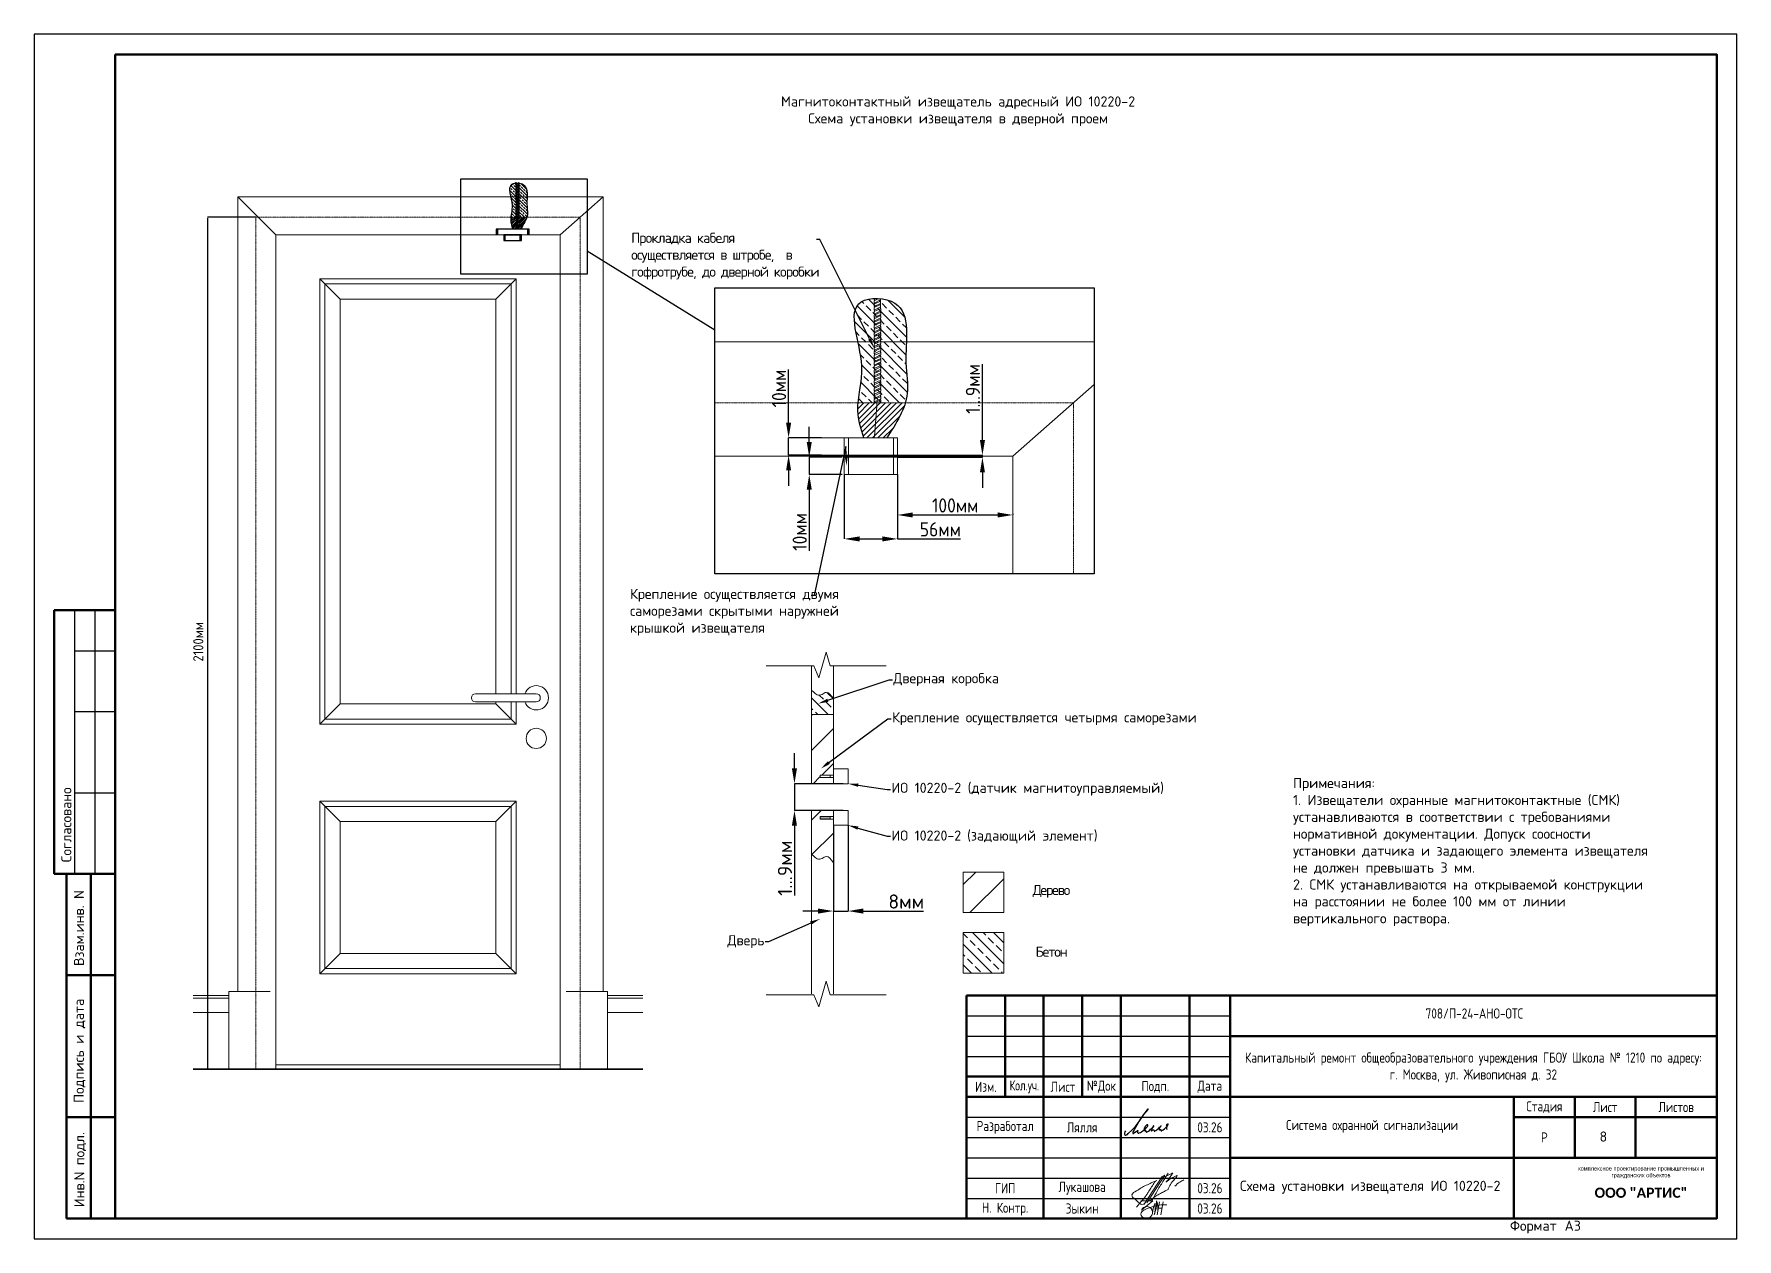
# Model space of a CAD drawing. Header units: millimetres. Extents: x -259793 to 1187961, y -549744 to 43070.
# Drawn here: x 730139 to 772139, y -32967 to -3267 of the extents above; entities that cross this region are included whole.
import ezdxf
from ezdxf import colors
from ezdxf.entities.mleader import LeaderData, LeaderLine
from ezdxf.enums import TextEntityAlignment as Align
from ezdxf.math import Vec2, Vec3

# ---------------------------------------------------------------- set-up
doc = ezdxf.new("R2010")
doc.units = ezdxf.units.MM
doc.linetypes.add('HIDDEN', pattern=[0.375, 0.25, -0.125])
for name, color, linetype, lineweight in [('0_20mm_Line_Weight', 3, 'Continuous', 20), ('0_35mm_Line_Weight', 4, 'Continuous', 35), ('__ФОРМАТ', 7, 'Continuous', 40), ('Doors', 3, 'Continuous', 20), ('Подписи', 7, 'Continuous', 13)]:
    doc.layers.add(name, color=color, linetype=linetype, lineweight=lineweight)
for name, color, linetype in [('__НАДПИСИ', 7, 'Continuous'), ('OBJ', 4, 'Continuous'), ('TEXT1', 7, 'Continuous'), ('Основная', 7, 'Continuous'), ('стена', 20, 'Continuous'), ('Штампы', 7, 'Continuous')]:
    doc.layers.add(name, color=color, linetype=linetype)
doc.layers.add('ОФ_подписи', color=5, linetype='Continuous', lineweight=13, true_color=0x0000ff)
doc.styles.add('GOST 2.304 type A', font='', dxfattribs={"height": 250})
doc.styles.add('ICOCPEUR', font='isocpeur.ttf', dxfattribs={"height": 250})
doc.styles.add('ISOCPEUR', font='isocpeur.ttf', dxfattribs={"width": 0.9, "height": 350})
doc.styles.add('RubezhCAD', font='', dxfattribs={"oblique": 10})
doc.styles.get("Standard").update_dxf_attribs({"font": ''})
doc.styles.add('XREF1$0$Standard', font='isocpeur.ttf')
doc.styles.add('ГОСТ 2.304', font='')
doc.styles.get('GOST 2.304 type A').set_extended_font_data('GOST 2.304 type A')
doc.styles.get('RubezhCAD').set_extended_font_data('GOST type A')
doc.styles.get('Standard').set_extended_font_data('GOST type B')
doc.styles.get('ГОСТ 2.304').set_extended_font_data('GOST 2.304 type A')
doc.dimstyles.get("Standard").update_dxf_attribs({"dimtxt": 0.18, "dimasz": 0.18, "dimexe": 0.18, "dimexo": 0.0625, "dimgap": 0.09, "dimtad": 0, "dimtih": 1, "dimtoh": 1, "dimdec": 4, "dimzin": 0, "dimdsep": 46, "dimtxsty": 'Standard', "dimcen": 0.09, "dimadec": 0, "dimazin": 0, "dimtfac": 1, "dimtdec": 4, "dimtofl": 0, "dimtmove": 0, "dimatfit": 3, "dimfxl": 1, "dimtolj": 1, "dimtzin": 0, "dimarcsym": 0})
doc.dimstyles.new('Standard_М3', dxfattribs={"dimscale": 1.5, "dimtxt": 250, "dimasz": 250, "dimexe": 0.18, "dimexo": 0.0625, "dimgap": 40, "dimtad": 1, "dimdec": 0, "dimlfac": 0.6667, "dimrnd": 50, "dimzin": 0, "dimdsep": 46, "dimtxsty": 'Standard', "dimcen": 0.09, "dimadec": 0, "dimazin": 0, "dimtfac": 1, "dimtdec": 0, "dimtmove": 0, "dimatfit": 3, "dimfxl": 1, "dimtolj": 1, "dimtzin": 0, "dimarcsym": 0})
pattern_1 = [(45, (408327.5, -62312.93), (-429.2274, 429.2274), [])]

msp = doc.modelspace()

# ---------------------------------------------------------------- texts
at = {"transparency": 33554687, "char_height": 250, "attachment_point": 5, "style": 'ISOCPEUR'}
for s, width, gutter_width, insert in [('{\\W1;Магнитоконтактный извещатель адресный ИО 10220-2\\PСхема установки извещателя в дверной проем}', 28097.7144414, 12.5, (752929.03567, -5169.74884)), ('{\\W1;\\T0.8;Дерево}', 1187.6796669, 25, (755221.31748, -24398.32126)), ('{\\W1;\\T0.8;Бетон }', 1187.6796669, 25, (755221.31748, -25887.20009))]:
    msp.add_mtext_dynamic_manual_height_columns(s, width=width, gutter_width=gutter_width, heights=[0], dxfattribs=dict(at, insert=insert))
at = {"transparency": 33554687, "insert": (734189.26689, -18248.90995), "char_height": 250, "attachment_point": 5, "rotation": 90, "style": 'ISOCPEUR'}
msp.add_mtext('\\A1;2100мм', dxfattribs=at)
at = {"ltscale": 100, "transparency": 33554687, "insert": (761191.7733, -21603.79766), "char_height": 250, "width": 8814.4775713, "attachment_point": 1, "style": 'ISOCPEUR'}
msp.add_mtext('{\\W1;\\C7;Примечания:\\P1. \\C256;Извещатели охранные магнитоконтактные (СМК)  устанавливаются в соответствии с требованиями нормативной документации. Допуск соосности установки датчика и задающего элемента извещателя не должен превышать 3 мм. \\P2. СМК устанавливаются на открываемой конструкции на расстоянии не более 100 мм от линии вертикального раствора.}', dxfattribs=at)
at = {"linetype": 'Continuous', "transparency": 33554687, "insert": (768845.10724, -30443.506), "char_height": 250, "width": 1500, "attachment_point": 5, "style": 'ISOCPEUR'}
msp.add_mtext('{\\W1;8}', dxfattribs=at)
at = {"layer": 'TEXT1', "transparency": 33554687, "insert": (763095.10724, -31691.79765), "char_height": 250, "width": 7000, "attachment_point": 5, "style": 'ICOCPEUR'}
msp.add_mtext('Схема установки извещателя ИО 10220-2', dxfattribs=at)

# ---------------------------------------------------------------- blocks, each defined once
blk = doc.blocks.new('*D1140')
at = {"color": 0, "lineweight": -2, "transparency": 16777216}
for p, q in [((753530, -13274), (753530, -11404)), ((751435, -13649), (753530, -13649)), ((751435, -13698), (753530, -13698)), ((753530, -13698), (753530, -13649)), ((753530, -14073), (753530, -14448))]:
    blk.add_line(p, q, dxfattribs=at)
at = {"color": 0, "transparency": 16777216}
for points in [[(753468, -13274), (753593, -13274), (753530, -13649)], [(753468, -14073), (753593, -14073), (753530, -13698)]]:
    blk.add_solid(points, dxfattribs=at)
at = {"layer": 'Defpoints', "color": 0, "transparency": 16777216}
for p in [(751434, -13649), (751434, -13698), (753530, -13698)]:
    blk.add_point(p, dxfattribs=at)
at = {"color": 0, "lineweight": 9, "transparency": 16777216, "insert": (753295, -12016), "char_height": 350, "attachment_point": 5, "rotation": 90, "style": 'ISOCPEUR'}
blk.add_mtext('\\A1;1...9мм', dxfattribs=at)
blk = doc.blocks.new('*D1141')
at = {"color": 0, "lineweight": -2, "transparency": 16777216}
for p, q in [((751434, -15092), (751434, -15121)), ((754282, -15092), (754282, -15121)), ((751809, -15121), (753907, -15121))]:
    blk.add_line(p, q, dxfattribs=at)
at = {"color": 0, "transparency": 16777216}
for points in [[(751809, -15058), (751809, -15183), (751434, -15121)], [(753907, -15058), (753907, -15183), (754282, -15121)]]:
    blk.add_solid(points, dxfattribs=at)
at = {"layer": 'Defpoints', "color": 0, "transparency": 16777216}
for p in [(751434, -15092), (754282, -15092), (754282, -15121)]:
    blk.add_point(p, dxfattribs=at)
at = {"color": 0, "lineweight": 9, "transparency": 16777216, "insert": (752858, -14886), "char_height": 350, "attachment_point": 5, "style": 'ISOCPEUR'}
blk.add_mtext('\\A1;100мм', dxfattribs=at)
blk = doc.blocks.new('*D1142')
at = {"color": 0, "lineweight": -2, "transparency": 16777216}
for p, q in [((749259, -13323), (749259, -12948)), ((750069, -13698), (749258, -13698)), ((749259, -13698), (749259, -14124)), ((750069, -14124), (749258, -14124)), ((749259, -14499), (749259, -16008))]:
    blk.add_line(p, q, dxfattribs=at)
at = {"color": 0, "transparency": 16777216}
for points in [[(749196, -13323), (749321, -13323), (749259, -13698)], [(749196, -14499), (749321, -14499), (749259, -14124)]]:
    blk.add_solid(points, dxfattribs=at)
at = {"layer": 'Defpoints', "color": 0, "transparency": 16777216}
for p in [(749259, -13698), (750069, -13698), (750069, -14124)]:
    blk.add_point(p, dxfattribs=at)
at = {"color": 0, "lineweight": 9, "transparency": 16777216, "insert": (749024, -15539), "char_height": 350, "attachment_point": 5, "rotation": 90, "style": 'ISOCPEUR'}
blk.add_mtext('\\A1;10мм', dxfattribs=at)
blk = doc.blocks.new('*D1143')
at = {"color": 0, "lineweight": -2, "transparency": 16777216}
for p, q in [((748894, -21370), (748894, -20995)), ((750094, -21745), (748893, -21745)), ((748894, -21745), (748894, -22405)), ((750094, -22405), (748893, -22405)), ((748894, -22780), (748894, -24500))]:
    blk.add_line(p, q, dxfattribs=at)
at = {"color": 0, "transparency": 16777216}
for points in [[(748831, -21370), (748956, -21370), (748894, -21745)], [(748831, -22780), (748956, -22780), (748894, -22405)]]:
    blk.add_solid(points, dxfattribs=at)
at = {"layer": 'Defpoints', "color": 0, "transparency": 16777216}
for p in [(750094, -21745), (748894, -22405), (750094, -22405)]:
    blk.add_point(p, dxfattribs=at)
at = {"color": 0, "lineweight": 9, "transparency": 16777216, "insert": (748659, -23828), "char_height": 350, "attachment_point": 5, "rotation": 90, "style": 'ISOCPEUR'}
blk.add_mtext('\\A1;{\\W1;1...9мм}', dxfattribs=at)
blk = doc.blocks.new('*D1153')
at = {"color": 0, "lineweight": -2, "transparency": 16777216}
for p, q in [((749853, -22770), (749853, -24885)), ((750217, -22770), (750217, -24885)), ((749478, -24885), (749103, -24885)), ((749853, -24885), (750217, -24885)), ((750592, -24885), (752079, -24885))]:
    blk.add_line(p, q, dxfattribs=at)
at = {"color": 0, "transparency": 16777216}
for points in [[(749478, -24822), (749478, -24947), (749853, -24885)], [(750592, -24822), (750592, -24947), (750217, -24885)]]:
    blk.add_solid(points, dxfattribs=at)
at = {"layer": 'Defpoints', "color": 0, "transparency": 16777216}
for p in [(749853, -22770), (750217, -22770), (749853, -24885)]:
    blk.add_point(p, dxfattribs=at)
at = {"color": 0, "lineweight": 9, "transparency": 16777216, "insert": (751652, -24650), "char_height": 350, "attachment_point": 5, "style": 'ISOCPEUR'}
blk.add_mtext('\\A1;{\\W1;8мм}', dxfattribs=at)
blk = doc.blocks.new('*D1144')
at = {"color": 0, "lineweight": -2, "transparency": 16777216}
for p, q in [((750124, -14124), (750124, -15711)), ((751434, -14124), (751434, -15711)), ((750499, -15711), (751059, -15711)), ((751434, -15711), (752993, -15711))]:
    blk.add_line(p, q, dxfattribs=at)
at = {"color": 0, "transparency": 16777216}
for points in [[(750499, -15649), (750499, -15774), (750124, -15711)], [(751059, -15649), (751059, -15774), (751434, -15711)]]:
    blk.add_solid(points, dxfattribs=at)
at = {"layer": 'Defpoints', "color": 0, "transparency": 16777216}
for p in [(750124, -14124), (751434, -14124), (751434, -15711)]:
    blk.add_point(p, dxfattribs=at)
at = {"color": 0, "lineweight": 9, "transparency": 16777216, "insert": (752492, -15476), "char_height": 350, "attachment_point": 5, "style": 'ISOCPEUR'}
blk.add_mtext('\\A1;56мм', dxfattribs=at)
blk = doc.blocks.new('*D1145')
at = {"color": 0, "lineweight": -2, "transparency": 16777216}
for p, q in [((748749, -12848), (748749, -11534)), ((749560, -13223), (748749, -13223)), ((748749, -13649), (748749, -13223)), ((749560, -13649), (748749, -13649)), ((748749, -14024), (748749, -14399))]:
    blk.add_line(p, q, dxfattribs=at)
at = {"color": 0, "transparency": 16777216}
for points in [[(748687, -12848), (748812, -12848), (748749, -13223)], [(748687, -14024), (748812, -14024), (748749, -13649)]]:
    blk.add_solid(points, dxfattribs=at)
at = {"layer": 'Defpoints', "color": 0, "transparency": 16777216}
for p in [(748749, -13223), (749560, -13223), (749560, -13649)]:
    blk.add_point(p, dxfattribs=at)
at = {"color": 0, "lineweight": 9, "transparency": 16777216, "insert": (748514, -12004), "char_height": 350, "attachment_point": 5, "rotation": 90, "style": 'ISOCPEUR'}
blk.add_mtext('\\A1;10мм', dxfattribs=at)
blk = doc.blocks.new('П_Зыкин')
at = {"layer": 'ОФ_подписи', "color": 5, "ltscale": 100, "transparency": 33554687}
for p, q in [((142, 249), (62, -174)), ((102, 37), (218, 37)), ((258, 249), (178, -174))]:
    blk.add_line(p, q, dxfattribs=at)
blk.add_lwpolyline([(-462, 273), (-74, 273), (-446, -30)], dxfattribs=at)
for centre, radius, start, end in [((-271, -94), 186, 314.2393, 159.9348), ((345, -1372), 1523, 88.8758, 117.8788), ((1109, -252), 1204, 158.7593, 174.231), ((-1024, 224), 1068, 337.8144, 2.8859), ((-849, 72), 852, 342.8308, 7.4815), ((-9, 182), 4.48, 8.9691, 155.6551), ((-643, 22), 732, 344.4555, 20.462), ((-318, -169), 151, 108.7568, 173.4251), ((-287, -115), 185, 191.5358, 322.3512)]:
    blk.add_arc(centre, radius, start, end, dxfattribs=at)
blk = doc.blocks.new('П_Лукашова')
at = {"layer": 'ОФ_подписи', "color": 5}
for p, q in [((221, 339), (-221, -339)), ((286, 371), (-156, -307)), ((283, 370), (218, 338))]:
    blk.add_line(p, q, dxfattribs=at)
for points in [[(221, 301), (344, 360), (434, 401), (475, 416), (464, 395), (420, 336), (342, 232), (310, 203), (337, 221), (420, 283), (490, 322), (558, 352), (576, 358), (491, 240), (403, 113), (374, 49), (360, 20)], [(-221, -339), (-276, -344), (-368, -289), (-446, -221), (-505, -166), (-522, -116), (-412, -16), (-295, 56), (-173, 120), (-49, 179), (33, 216), (87, 237), (52, 221), (11, 167), (-59, 51), (-126, -52), (-177, -132), (-256, -231), (-409, -409)], [(360, 20), (294, -18), (203, -65), (91, -124), (-73, -248)], [(366, 415), (236, 213), (85, -37), (-50, -300)], [(530, 102), (646, 199), (748, 254)]]:
    blk.add_spline(points, degree=3, dxfattribs=at)
blk = doc.blocks.new('штамп')
at = {"layer": '__ФОРМАТ', "linetype": 'Continuous', "lineweight": 50}
for p, q in [((531929, 45357), (531929, 50857)), ((531929, 50857), (550429, 50857)), ((532879, 48357), (532879, 50857)), ((533829, 45357), (533829, 50857)), ((534779, 48357), (534779, 50857)), ((535729, 45357), (535729, 50857)), ((537429, 45357), (537429, 50857)), ((538429, 45357), (538429, 50857)), ((550429, 45357), (550429, 50857)), ((538429, 49857), (550429, 49857)), ((531929, 48857), (538429, 48857)), ((531929, 48357), (550429, 48357)), ((545429, 45357), (545429, 48357)), ((546929, 46857), (546929, 48357)), ((548429, 46857), (548429, 48357)), ((545429, 47857), (550429, 47857)), ((538429, 46857), (550429, 46857)), ((531929, 45357), (550429, 45357))]:
    blk.add_line(p, q, dxfattribs=at)
at = {"layer": '__ФОРМАТ', "linetype": 'Continuous', "lineweight": -2}
for p, q in [((531929, 50357), (538429, 50357)), ((531929, 49857), (538429, 49857)), ((531929, 49357), (538429, 49357)), ((531929, 48857), (538429, 48857)), ((531929, 47857), (538429, 47857)), ((531929, 47357), (538429, 47357)), ((531929, 46857), (538429, 46857)), ((538429, 46857), (550429, 46857)), ((531929, 46357), (538429, 46357)), ((531929, 45857), (538429, 45857))]:
    blk.add_line(p, q, dxfattribs=at)
at = {"layer": 'Подписи', "color": 5, "lineweight": 25}
blk.add_lwpolyline([(535847, 47525), (535833, 47500), (535823, 47461), (535824, 47440), (535829, 47423), (535840, 47414), (535857, 47413), (535876, 47421), (535897, 47435), (535917, 47454), (536005, 47539), (536088, 47624), (536142, 47690), (536203, 47776), (536266, 47874), (536323, 47953), (536362, 48009), (536395, 48059), (536405, 48060), (536397, 48045), (536295, 47925), (536205, 47790), (536095, 47603), (536059, 47544), (536038, 47506), (536029, 47485), (536027, 47473), (536027, 47462), (536031, 47457), (536037, 47454), (536045, 47456), (536057, 47466), (536072, 47479), (536107, 47506), (536133, 47525), (536147, 47532), (536152, 47532), (536153, 47529), (536150, 47520), (536147, 47504), (536146, 47491), (536148, 47479), (536150, 47471), (536157, 47465), (536166, 47462), (536178, 47464), (536189, 47469), (536215, 47480), (536240, 47498), (536281, 47529), (536306, 47550), (536324, 47567), (536342, 47582), (536372, 47609), (536388, 47629), (536397, 47646), (536399, 47657), (536398, 47666), (536393, 47671), (536383, 47671), (536372, 47667), (536356, 47653), (536336, 47632), (536323, 47612), (536313, 47599), (536309, 47587), (536310, 47579), (536315, 47575), (536326, 47579), (536335, 47585), (536344, 47592), (536348, 47595), (536352, 47596), (536354, 47595), (536355, 47592), (536349, 47583), (536342, 47575), (536334, 47561), (536326, 47547), (536322, 47538), (536320, 47531), (536321, 47523), (536325, 47519), (536328, 47519), (536333, 47524), (536338, 47527), (536344, 47526), (536346, 47520), (536351, 47508), (536355, 47498), (536359, 47493), (536366, 47491), (536375, 47491), (536385, 47497), (536412, 47513), (536436, 47532), (536466, 47559), (536491, 47583), (536517, 47607), (536529, 47621), (536545, 47642), (536547, 47643), (536546, 47644), (536543, 47644), (536541, 47642), (536538, 47637), (536499, 47577), (536491, 47558), (536482, 47544), (536480, 47535), (536479, 47529), (536481, 47524), (536483, 47522), (536489, 47523), (536494, 47526), (536502, 47532), (536512, 47539), (536522, 47544), (536530, 47548), (536541, 47549), (536547, 47546), (536550, 47541), (536551, 47531), (536552, 47525), (536553, 47521), (536558, 47517), (536562, 47515), (536568, 47515), (536575, 47517), (536583, 47523), (536596, 47533), (536617, 47547), (536636, 47561), (536659, 47583), (536688, 47609), (536702, 47620), (536713, 47630), (536721, 47636), (536727, 47641), (536727, 47643), (536726, 47644), (536723, 47643), (536720, 47638), (536715, 47629), (536693, 47594), (536681, 47575), (536676, 47566), (536674, 47557), (536677, 47551), (536679, 47547), (536684, 47546), (536689, 47549), (536695, 47552), (536700, 47554), (536709, 47554), (536716, 47551), (536717, 47545), (536719, 47535), (536721, 47527), (536725, 47524), (536731, 47520), (536741, 47523), (536747, 47528), (536757, 47534), (536779, 47550), (536809, 47572), (536842, 47600), (536865, 47623), (536880, 47642), (536895, 47664), (536899, 47675), (536901, 47684), (536898, 47689), (536891, 47693), (536881, 47689), (536873, 47682), (536862, 47668), (536856, 47654), (536855, 47638), (536856, 47622), (536856, 47598), (536858, 47583), (536860, 47572), (536864, 47560), (536871, 47551)], dxfattribs=at)
at = {"layer": 'ОФ_подписи'}
for name, p, xscale, yscale, zscale in [('П_Лукашова', (536533, 46057), 1.010226427429054, 1.010226427429054, 1.010226427429054), ('П_Зыкин', (536581, 45585), 0.7621923841183493, 0.7621923841183493, 0.7621923841183493)]:
    blk.add_blockref(name, p, dxfattribs=dict(at, xscale=xscale, yscale=yscale, zscale=zscale))
at = {"transparency": 33554687, "attachment_point": 5, "style": 'ГОСТ 2.304'}
for s, insert, char_height, width in [('{\\fArial|b0|i0|c204|p34;комплексное проектирование промышленных и гражданских объектов}', (548563, 46495), 100, 3372.21), ('{\\fCorbel Light|b1|i0|c204|p34;ООО "АРТИС"}', (548563, 45995), 250, 4171.2)]:
    blk.add_mtext(s, dxfattribs=dict(at, insert=insert, char_height=char_height, width=width))
at = {"layer": '__НАДПИСИ', "lineweight": 9, "ltscale": 2, "style": 'ISOCPEUR', "flags": 1}
blk.add_attdef('NOTATION', (548864, 51134), '', height=250, dxfattribs=at)
at = {"layer": '__НАДПИСИ', "lineweight": 9, "ltscale": 2, "style": 'RubezhCAD', "oblique": 10}
blk.add_attdef('SHEET', text='', height=250, dxfattribs=at).set_placement((547679, 47357), align=Align.MIDDLE_CENTER)
at = {"layer": '__ФОРМАТ', "color": 7, "linetype": 'Continuous', "lineweight": 20, "char_height": 250, "attachment_point": 5, "style": 'GOST 2.304 type A'}
for s, insert, width in [('Капитальный ремонт общеобразовательного учреждения ГБОУ Школа № 1210 по адресу:      \\Pг. Москва, ул. Живописная д. 32', (544429, 49085), 12000), ('\\pi-7.5,l7.5,t7.5;{\\W0.9;\\C256;Кол.уч.}', (533354, 48607), 950)]:
    blk.add_mtext(s, dxfattribs=dict(at, insert=insert, width=width))
for s, insert, width, line_spacing_factor in [('\\pi-7.5,l7.5,t7.5;{\\C256;Изм.}', (532404, 48607), 950, 1.2), ('\\pi-7.5,l7.5,t7.5;{\\C256;Лист}', (534304, 48607), 950, 1.2), ('\\pi-7.5,l7.5,t7.5;{\\C256;№Док}', (535254, 48607), 950, 1.2), ('\\pi-7.5,l7.5,t7.5;{\\C256;Подп.}', (536584, 48607), 1710.72, 1.2), ('\\pi-7.5,l7.5,t7.5;{\\C256;Дата}', (537929, 48607), 1000, 1.2), ('\\pi-7.5,l7.5,t7.5;{\\C256;Стадия}', (546179, 48107), 1500, 1.2), ('\\pi-7.5,l7.5,t7.5;{\\C256;Лист}', (547679, 48107), 1500, 1.2), ('\\pi-7.5,l7.5,t7.5;{\\C256;Листов}', (549429, 48107), 2000, 1.2), ('\\pi-7.5,l7.5,t7.5;{\\C256;Разработал}', (532879, 47607), 1900, 1.2), ('{\\C256;Лялля}', (534779, 47607), 1900, 1.2), ('{\\C256;03.26}', (537929, 47607), 1000, 1.2), ('Система охранной сигнализации ', (541929, 47632), 6828.82, 0.85), ('\\pi-750,l750,t750;{\\C256;Р}', (546179, 47357), 1500, 1.2), ('\\pi-7.5,l7.5,t7.5;{\\C256;ГИП}', (532879, 46107), 1900, 1.2), ('{\\C256;Лукашова}', (534779, 46107), 1900, 1.2), ('{\\C256;03.26}', (537929, 46107), 1000, 1.2), ('{\\C256;Н. Контр. }', (532879, 45592), 1900, 1.2), ('\\pi-750,l750,t750;{\\C256;Зыкин}', (534779, 45607), 1900, 1.2), ('{\\C256;03.26}', (537929, 45607), 1000, 1.2)]:
    blk.add_mtext(s, dxfattribs=dict(at, insert=insert, width=width, line_spacing_factor=line_spacing_factor))
at = {"layer": 'стена', "color": 18, "true_color": 0x000000, "insert": (543249, 50539), "char_height": 250, "width": 3851.47, "attachment_point": 1, "style": 'GOST 2.304 type A'}
blk.add_mtext('708/П-24-АНО-ОТС', dxfattribs=at)
blk = doc.blocks.new('*U1122')
at = {"lineweight": 50}
for p, q in [((5, 155), (20, 155)), ((5, 155), (5, 90)), ((5, 90), (20, 90)), ((8, 5), (8, 90)), ((14, 5), (14, 90)), ((8, 65), (20, 65)), ((8, 30), (20, 30)), ((8, 5), (20, 5))]:
    blk.add_line(p, q, dxfattribs=at)
for p, q in [((10, 155), (10, 90)), ((15, 155), (15, 90)), ((10, 145), (20, 145)), ((10, 130), (20, 130)), ((10, 110), (20, 110))]:
    blk.add_line(p, q)
blk.add_lwpolyline([(0, 0), (420, 0), (420, 297), (0, 297)], close=True)
blk.add_lwpolyline([(20, 292), (415, 292), (415, 5), (20, 5)], close=True, dxfattribs=at)
at = {"style": 'XREF1$0$Standard'}
for s, p in [('Согласовано', (7.95, 102.07)), ('Взам.инв. N', (11.07, 76.61)), ('Подпись и дата', (11.04, 46.36)), ('Инв.N подл.', (11.17, 17.07))]:
    blk.add_text(s, height=2.5, rotation=90, dxfattribs=at).set_placement(p, align=Align.MIDDLE_CENTER)
blk.add_text('Формат', height=2.5, dxfattribs=at).set_placement((364.02, 2))
blk.add_text('А3', height=2.5, dxfattribs=at).set_placement((381.51, 2), align=Align.RIGHT)
for tag, p in [('СОГЛАСОВАНО_ДАТА2', (14.37, 145.56)), ('СОГЛАСОВАНО_ДАТА3', (19.37, 145.56)), ('СОГЛАСОВАНО_ФАМИЛИЯ2', (14.37, 110.56)), ('СОГЛАСОВАНО_ФАМИЛИЯ3', (19.37, 110.56)), ('СОГЛАСОВАНО_ДОЛЖНОСТЬ2', (14.37, 90.56)), ('СОГЛАСОВАНО_ДОЛЖНОСТЬ3', (19.37, 90.56))]:
    blk.add_attdef(tag, p, '', height=2.5, rotation=90, dxfattribs=at)
for tag, p in [('ВЗАМ_ИНВ_НОМЕР', (19.37, 77.5)), ('ИНВ_N_ПОДЛ', (19.37, 17.5))]:
    blk.add_attdef(tag, text='', height=2.5, rotation=90, dxfattribs=at).set_placement(p, align=Align.CENTER)
blk.add_attdef('ИНВ_ДАТА', text='', height=2.5, rotation=90, dxfattribs=at).set_placement((19.37, 63.83), align=Align.RIGHT)
blk = doc.blocks.new('*D1149')
at = {"color": 0, "lineweight": -2, "transparency": 16777216}
blk.add_arc((782248, -18373), 3442, 282.12, 343.7661, dxfattribs=at)
at = {"color": 0, "transparency": 16777216}
for points in [[(785513, -19325), (785593, -19346), (785614, -19093)], [(782978, -21780), (782964, -21698), (782725, -21782)]]:
    blk.add_solid(points, dxfattribs=at)
at = {"layer": 'Defpoints', "color": 0, "transparency": 16777216}
for p in [(782248, -18373), (782248, -18373), (787451, -19486), (785054, -20367), (782833, -22558)]:
    blk.add_point(p, dxfattribs=at)

# ---------------------------------------------------------------- dimensions: what is measured, and where the dimension line sits
at = {"lineweight": 9, "transparency": 33554687}
for base, p1, p2, angle, text, override, picture, middle, dimtype in [((753530.02938, -13697.6819), (751434.48297, -13649.09475), (751434.48297, -13697.6819), 90, '1...9мм', {"dimtxt": 250, "dimasz": 250, "dimgap": 40, "dimpost": 'мм', "dimtxsty": 'ISOCPEUR'}, '*D1140', (753530.02938, -12015.68069), 160), ((749258.50331, -13697.77565), (750069.43303, -14123.70708), (750069.43303, -13697.77565), 90, '10мм', {"dimpost": 'мм', "dimtxsty": 'ISOCPEUR'}, '*D1142', (749258.50331, -15538.79746), 160), ((751434.48297, -15711.17407), (750123.90101, -14123.61333), (751434.48297, -14123.61333), 0, '56мм', {"dimpost": 'мм', "dimtxsty": 'ISOCPEUR'}, '*D1144', (752492.22342, -15711.17407), 161)]:
    dim = msp.add_linear_dim(base=base, p1=p1, p2=p2, angle=angle, text=text, dimstyle='Standard_М3', override=override, dxfattribs=at)
    dim.commit()
    dim.dimension.update_dxf_attribs({"geometry": picture, "text_midpoint": middle, "dimtype": dimtype})
for base, p1, p2, text, picture, middle in [((748749.01681, -13223.16332), (749559.94652, -13649.09475), (749559.94652, -13223.16332), '10мм', '*D1145', (748514.01681, -12003.66332)), ((748893.7622, -22405.42131), (750093.7622, -21744.80511), (750093.7622, -22405.42131), '{\\W1;1...9мм}', '*D1143', (748658.7622, -23827.92131))]:
    dim = msp.add_linear_dim(base=base, p1=p1, p2=p2, angle=90, text=text, dimstyle='Standard_М3', override={"dimtxt": 250, "dimasz": 250, "dimgap": 40, "dimpost": 'мм', "dimtxsty": 'ISOCPEUR'}, dxfattribs=at)
    dim.commit()
    dim.dimension.update_dxf_attribs({"geometry": picture, "text_midpoint": middle})
dim = msp.add_linear_dim(base=(754281.61873, -15120.92623), p1=(751434.48297, -15091.65878), p2=(754281.61873, -15091.65878), text='100мм', dimstyle='Standard_М3', override={"dimtxt": 250, "dimasz": 250, "dimgap": 40, "dimpost": 'мм', "dimtxsty": 'ISOCPEUR'}, dxfattribs=at)
dim.commit()
dim.dimension.update_dxf_attribs({"geometry": '*D1141', "text_midpoint": (752858.05085, -14885.92623)})
at = {"transparency": 33554687}
dim = msp.add_angular_dim_2l(base=(785054.12895, -20366.9641), line1=((782248.31348, -18373.33449), (782833.32477, -22558.41931)), line2=((782248.31348, -18373.33449), (787450.97243, -19485.97555)), text=' ', dimstyle='Standard', override={"dimtxt": 250, "dimasz": 250, "dimgap": 40}, dxfattribs=at)
dim.commit()
dim.dimension.update_dxf_attribs({"geometry": '*D1149', "text_midpoint": (560808.81109, -549743.82762)})
at = {"lineweight": 9, "transparency": 33554687}
dim = msp.add_linear_dim(base=(749853.28848, -24884.73189), p1=(750216.54404, -22769.80409), p2=(749853.28848, -22769.80409), text='{\\W1;8мм}', dimstyle='Standard_М3', override={"dimtxt": 250, "dimasz": 250, "dimgap": 40, "dimpost": 'мм', "dimtxsty": 'ISOCPEUR'}, dxfattribs=at)
dim.commit()
dim.dimension.update_dxf_attribs({"geometry": '*D1153', "text_midpoint": (751651.54404, -24884.73189), "dimtype": 160})

# ---------------------------------------------------------------- hatches: boundary and pattern name
at = {"lineweight": 20, "transparency": 33554687}
h = msp.add_hatch(dxfattribs=at)
h.set_pattern_fill('ANSI33', color=256, scale=16.5, angle=90)
h.set_pattern_definition([(135, (665253.56, -18518.65), (-74.08711, -74.08711), []), (135, (665253.56, -18444.56), (-74.08711, -74.08711), [52.3875, -26.19375])])
edge = h.paths.add_edge_path()
edge.add_spline(control_points=[(742290.11916, -7787.46781), (742297.69822, -7762.2255), (742319.52258, -7659.7799), (742264.15657, -7394.17239), (742369.94732, -6939.095), (741930.83435, -6922.13884), (741882.53906, -7018.76851), (741876.88211, -7058.00516)], knot_values=[2965.2139418462, 2965.2139418462, 2965.2139418462, 2965.2139418462, 3214.3034113389, 3968.0070571445, 5463.2237644283, 6297.7093672708, 6706.7850638007, 6706.7850638007, 6706.7850638007, 6706.7850638007], degree=3, periodic=0)
edge.add_spline(control_points=[(741876.88211, -7058.00516), (741860.73923, -7169.97227), (741980.00156, -7476.52043), (741913.55972, -7693.00969), (741905.33861, -7787.46781)], knot_values=[892.3179926282, 892.3179926282, 892.3179926282, 892.3179926282, 2059.6712884526, 2965.2139418462, 2965.2139418462, 2965.2139418462, 2965.2139418462], degree=3, periodic=0)
edge.add_line((741905.33861, -7787.46781), (742290.11916, -7787.46781))
h.paths.add_polyline_path([(742048.423, -7558.25405), (742048.423, -7563.42815), (742073.03271, -7551.60014), (742073.03271, -7546.42604)], flags=16)
h.paths.add_polyline_path([(742048.423, -7587.48053), (742048.423, -7592.7314), (742048.7, -7594.93338), (742048.7, -7590.52942)], flags=16)
h.paths.add_polyline_path([(742073.03271, -7561.25497), (742073.03271, -7565.99769), (742074.17348, -7565.44941), (742074.17348, -7575.10424), (742073.03271, -7580.90339), (742073.03271, -7575.65252), (742047.3893, -7587.97735), (742047.3893, -7578.32252), (742048.423, -7573.08298)], flags=16)
h.paths.add_polyline_path([(742049.21496, -7542.43552), (742049.21496, -7548.21858), (742073.10879, -7536.73465), (742073.10879, -7530.95158)], flags=16)
h.paths.add_polyline_path([(742073.39969, -7656.10203), (742073.39969, -7651.35931), (742049.00297, -7663.08495), (742049.00297, -7667.82767)], flags=16)
h.paths.add_polyline_path([(742047.66629, -7595.4302), (742074.45047, -7582.55709), (742074.45047, -7592.21192), (742073.30971, -7597.50292), (742074.45047, -7596.95465), (742074.45047, -7606.60948), (742073.30971, -7611.56171), (742074.45047, -7611.01344), (742074.45047, -7620.66827), (742073.31176, -7625.80675), (742074.45047, -7625.26771), (742074.45047, -7634.92254), (742073.30958, -7635.49142), (742073.26803, -7641.76776), (742049.21597, -7653.32775), (742049.21597, -7647.97463), (742049.16432, -7647.53068), (742048.02935, -7648.0966), (742048.02935, -7637.77477), (742048.7, -7633.04455), (742047.66629, -7633.54137), (742047.66629, -7623.88654), (742048.7, -7618.98576), (742047.66629, -7619.48258), (742047.66629, -7609.82775), (742048.7, -7604.58821), (742047.66629, -7605.08503)], flags=16)
h.paths.add_polyline_path([(742048.72598, -7527.89947), (742048.72598, -7533.0157), (742073.03271, -7521.33331), (742073.03271, -7516.21708)], flags=16)
h.paths.add_polyline_path([(742048.72598, -7512.98095), (742048.72598, -7518.24464), (742061.85442, -7511.9348), (742050.90262, -7511.9348)], flags=16)
h.paths.add_polyline_path([(742048.93897, -7483.00338), (742048.93897, -7488.8262), (742072.99103, -7477.26621), (742073.03258, -7470.98987)], flags=16)
h.paths.add_polyline_path([(742073.1227, -7486.85776), (742073.1227, -7491.40427), (742073.14966, -7491.58752), (742074.47645, -7490.94983), (742074.47645, -7500.60466), (742073.33569, -7505.5569), (742073.33569, -7501.15294), (742074.47645, -7490.94983), (742048.72598, -7503.32612), (742048.72598, -7498.5834), (742047.69227, -7489.42539), (742047.69227, -7499.08022)], flags=16)
h.paths.add_polyline_path([(742047.51056, -7278.55131), (742047.51056, -7283.72541), (742072.12027, -7271.8974), (742072.12027, -7266.7233)], flags=16)
h.paths.add_polyline_path([(742072.12027, -7302.97918), (742072.12027, -7295.94978), (742047.51056, -7307.77779), (742047.51056, -7314.80719)], flags=16)
h.paths.add_polyline_path([(742048.423, -7468.543), (742047.3893, -7469.03982), (742047.3893, -7459.38499), (742048.423, -7454.48421), (742047.3893, -7454.98103), (742047.3893, -7445.3262), (742048.423, -7440.08666), (742047.3893, -7440.58348), (742047.3893, -7430.92865), (742048.423, -7426.02787), (742047.3893, -7426.52469), (742047.3893, -7416.86986), (742048.423, -7411.12217), (742047.3893, -7411.61899), (742047.3893, -7401.96416), (742048.423, -7396.72462), (742047.3893, -7397.22144), (742047.3893, -7387.56661), (742048.423, -7382.66583), (742047.3893, -7383.16265), (742047.3893, -7373.50782), (742048.423, -7373.011), (742048.46172, -7367.16174), (742046.83991, -7367.97041), (742046.83991, -7357.64858), (742047.51056, -7352.91836), (742046.47685, -7353.41518), (742046.47685, -7343.76035), (742047.51056, -7338.85957), (742046.47685, -7339.35639), (742046.47685, -7329.70156), (742047.51056, -7324.46202), (742046.47685, -7324.95884), (742046.47685, -7315.30401), (742047.51056, -7310.40323), (742047.51056, -7314.80719), (742046.47685, -7324.95884), (742072.12027, -7312.63401), (742072.12027, -7317.37673), (742073.26103, -7316.82845), (742073.26103, -7326.48328), (742072.12027, -7331.43552), (742073.26103, -7330.88724), (742073.26103, -7340.54207), (742072.12232, -7345.68056), (742073.26103, -7345.14152), (742073.26103, -7354.79635), (742072.12014, -7355.36522), (742072.07859, -7361.64157), (742074.17348, -7360.63471), (742074.17348, -7370.28954), (742073.03271, -7375.24178), (742074.17348, -7374.6935), (742074.17348, -7384.34833), (742073.03271, -7389.63933), (742074.17348, -7389.09105), (742074.17348, -7398.74588), (742073.03271, -7404.54503), (742074.17348, -7403.99676), (742074.17348, -7413.65159), (742073.03271, -7418.60382), (742074.17348, -7418.05555), (742074.17348, -7427.71038), (742073.03271, -7433.00137), (742074.17348, -7432.4531), (742074.17348, -7442.10793), (742073.03271, -7447.06016), (742074.17348, -7446.51189), (742074.17348, -7456.16672), (742073.03271, -7461.31444), (742073.03271, -7461.30617), (742048.423, -7472.95575)], flags=16)
h.paths.add_polyline_path([(742073.30971, -7685.83486), (742073.30971, -7680.71863), (742049.00297, -7692.40102), (742049.00297, -7697.51725)], flags=16)
h.paths.add_polyline_path([(742047.96927, -7668.32449), (742047.96927, -7677.97932), (742073.61269, -7665.65449), (742073.61269, -7670.05845), (742074.45047, -7680.17035), (742074.45047, -7670.51552), (742049.00297, -7682.74619), (742049.00297, -7677.95851)], flags=16)
h.paths.add_polyline_path([(742073.30971, -7747.18346), (742073.30971, -7740.15407), (742048.7, -7751.98208), (742048.7, -7759.01147)], flags=16)
h.paths.add_polyline_path([(742048.7, -7722.7556), (742048.7, -7727.9297), (742073.30971, -7716.10169), (742073.30971, -7710.92759)], flags=16)
h.paths.add_polyline_path([(742047.96927, -7698.01408), (742047.96927, -7707.66891), (742073.38578, -7695.45313), (742073.38578, -7700.29498), (742074.45047, -7710.37931), (742074.45047, -7700.72448), (742049.49195, -7712.72013), (742049.49195, -7707.60076)], flags=16)
h.paths.add_polyline_path([(742048.7, -7742.32725), (742048.7, -7737.58453), (742047.66629, -7728.42652), (742047.66629, -7738.08135), (742073.30971, -7725.75652), (742073.30971, -7730.49924), (742074.45047, -7739.60579), (742074.45047, -7729.95096)], flags=16)
h.paths.add_polyline_path([(742073.30971, -7761.58102), (742074.45047, -7761.03274), (742074.45047, -7770.68757), (742073.30971, -7775.63981), (742073.30971, -7771.23585), (742047.66629, -7783.56068), (742047.66629, -7773.90585), (742048.7, -7768.6663), (742047.66629, -7769.16313), (742047.66629, -7759.5083), (742048.7, -7754.60751), (742048.7, -7759.01147), (742047.66629, -7769.16313), (742073.30971, -7756.83829)], flags=16)
h.paths.add_polyline_path([(742072.12027, -7281.55223), (742072.12027, -7286.29495), (742073.26103, -7295.40151), (742073.26103, -7285.74668), (742047.51056, -7298.12296), (742047.51056, -7293.38024), (742046.47685, -7284.22223), (742046.47685, -7293.87706)], flags=16)
h.paths.add_polyline_path([(742048.30251, -7262.73278), (742048.30251, -7268.51585), (742072.19634, -7257.03191), (742072.19634, -7251.24884)], flags=16)
h.paths.add_polyline_path([(742047.81353, -7248.19673), (742047.81353, -7253.31297), (742072.12027, -7241.63058), (742072.12027, -7236.51434)], flags=16)
h.paths.add_polyline_path([(742047.81353, -7233.27821), (742047.81353, -7238.5419), (742072.42325, -7226.71389), (742072.42325, -7221.4502)], flags=16)
h.paths.add_polyline_path([(742048.02653, -7203.30065), (742048.02653, -7209.12346), (742072.07859, -7197.56347), (742072.12014, -7191.28713)], flags=16)
h.paths.add_polyline_path([(742072.21025, -7207.15502), (742072.21025, -7211.70154), (742073.56401, -7220.90193), (742073.56401, -7211.2471), (742047.81353, -7223.62338), (742047.81353, -7218.88066), (742046.77983, -7209.72265), (742046.77983, -7219.37748)], flags=16)
h.paths.add_polyline_path([(742047.23356, -7114.04976), (742047.23356, -7119.22386), (742071.84327, -7107.39585), (742071.84327, -7102.22175)], flags=16)
h.paths.add_polyline_path([(742047.23356, -7143.27624), (742047.23356, -7148.52711), (742047.51056, -7150.72909), (742047.51056, -7146.32513)], flags=16)
h.paths.add_polyline_path([(742072.98403, -7138.48594), (742072.98403, -7136.15083), (742071.84327, -7131.44823), (742071.84327, -7136.69911), (742072.11939, -7138.90151)], flags=16)
h.paths.add_polyline_path([(742047.51056, -7188.84026), (742046.47685, -7189.33709), (742046.47685, -7179.68226), (742047.51056, -7174.78147), (742046.47685, -7175.2783), (742046.47685, -7165.62347), (742047.51056, -7160.38392), (742072.12027, -7148.55592), (742072.12027, -7153.29864), (742073.26103, -7152.75036), (742073.26103, -7162.40519), (742072.12027, -7167.35743), (742073.26103, -7166.80915), (742073.26103, -7176.46398), (742072.12027, -7181.6117), (742072.12027, -7181.60343), (742047.51056, -7193.25302)], flags=16)
h.paths.add_polyline_path([(742046.19986, -7143.77307), (742046.19986, -7134.11824), (742047.23356, -7128.87869), (742071.84327, -7117.05068), (742071.84327, -7121.7934), (742072.98403, -7121.24513), (742072.98403, -7130.89996)], flags=16)
h.paths.add_polyline_path([(742048.02552, -7098.23123), (742048.02552, -7104.0143), (742071.91934, -7092.53036), (742071.91934, -7086.7473)], flags=16)
h.paths.add_polyline_path([(742047.53654, -7083.69518), (742047.53654, -7088.81142), (742071.84327, -7077.12903), (742071.84327, -7072.01279)], flags=16)
h.paths.add_polyline_path([(742047.53654, -7068.77666), (742047.53654, -7074.04035), (742072.14625, -7062.21234), (742072.14625, -7056.94865)], flags=16)
h.paths.add_polyline_path([(742047.74953, -7038.7991), (742047.74953, -7044.62191), (742071.80159, -7033.06192), (742071.84314, -7026.78558)], flags=16)
h.paths.add_polyline_path([(742071.93326, -7042.65347), (742071.93326, -7047.19999), (742073.28701, -7056.40038), (742073.28701, -7046.74555), (742047.53654, -7059.12183), (742047.53654, -7054.37911), (742046.50283, -7045.2211), (742046.50283, -7054.87593)], flags=16)
h.paths.add_polyline_path([(742047.23356, -7024.33871), (742046.19986, -7024.83554), (742046.19986, -7015.18071), (742047.23356, -7010.27993), (742046.19986, -7010.77675), (742046.19986, -7001.12192), (742047.23356, -6995.88237), (742046.19986, -6996.3792), (742046.19986, -6986.72437), (742047.23356, -6981.82358), (742046.19986, -6982.32041), (742046.19986, -6972.66558), (742047.23356, -6966.91788), (742046.19986, -6967.41471), (742046.19986, -6957.75988), (742047.23356, -6952.52033), (742046.19986, -6953.01716), (742046.19986, -6943.36233), (742047.23356, -6938.46154), (742047.23356, -6942.8655), (742046.19986, -6953.01716), (742071.84327, -6940.69232), (742071.84327, -6945.43505), (742072.98403, -6944.88677), (742072.98403, -6954.5416), (742071.84327, -6960.34075), (742072.98403, -6959.79247), (742072.98403, -6969.4473), (742071.84327, -6974.39954), (742072.98403, -6973.85126), (742072.98403, -6983.50609), (742071.84327, -6988.79709), (742072.98403, -6988.24881), (742072.98403, -6997.90364), (742071.84327, -7002.85588), (742072.98403, -7002.3076), (742072.98403, -7011.96243), (742071.84327, -7017.11015), (742071.84327, -7017.10188), (742047.23356, -7028.75147)], flags=16)
at = {"transparency": 33554687}
h = msp.add_hatch(dxfattribs=at)
h.set_pattern_fill('ANSI31', color=256, scale=9.9)
h.set_pattern_definition([(45, (665253.563, -18518.652), (-22.226134, 22.226134), [])])
edge = h.paths.add_edge_path()
edge.add_spline(control_points=[(742138.38768, -8073.23269), (742199.64884, -7978.99132), (742260.91, -7884.74994), (742290.11916, -7787.46781)], knot_values=[6706.7850638007, 6706.7850638007, 6706.7850638007, 6706.7850638007, 7666.7585318245, 7666.7585318245, 7666.7585318245, 7666.7585318245], degree=3, periodic=0)
edge.add_line((742290.11916, -7787.46781), (742058.74407, -7787.46781))
edge.add_spline(control_points=[(742058.74407, -7787.46781), (742056.27503, -7860.48338), (742046.65041, -7963.79046), (742037.41323, -8073.23269)], knot_values=[4887.7112460821, 4887.7112460821, 4887.7112460821, 4887.7112460821, 6981.035632346, 6981.035632346, 6981.035632346, 6981.035632346], degree=3, periodic=0)
edge.add_line((742037.41323, -8073.23269), (742138.38768, -8073.23269))
edge = h.paths.add_edge_path()
edge.add_spline(control_points=[(742037.41323, -8073.23269), (742046.65041, -7963.79046), (742056.27503, -7860.48338), (742058.74407, -7787.46781)], knot_values=[4887.7112460821, 4887.7112460821, 4887.7112460821, 4887.7112460821, 6981.035632346, 6981.035632346, 6981.035632346, 6981.035632346], degree=3, periodic=0)
edge.add_line((742058.74407, -7787.46781), (742048.7, -7787.46781))
edge.add_line((742048.7, -7787.46781), (741905.33861, -7787.46781))
edge.add_spline(control_points=[(741905.33861, -7787.46781), (741903.42719, -7809.42945), (741900.09245, -7902.48174), (741929.6559, -7999.27643), (741952.24394, -8073.23269)], knot_values=[0, 0, 0, 0, 210.5398931376, 892.3179926282, 892.3179926282, 892.3179926282, 892.3179926282], degree=3, periodic=0)
edge.add_line((741952.24394, -8073.23269), (742037.41323, -8073.23269))
at = {"lineweight": 20, "transparency": 33554687}
h = msp.add_hatch(dxfattribs=at)
h.set_pattern_fill('ANSI33', color=256, scale=50, angle=90)
h.set_pattern_definition([(135, (518185.04, -44875.95), (-224.5064, -224.5064), []), (135, (518185.04, -44651.44), (-224.5064, -224.5064), [158.75, -79.375])])
edge = h.paths.add_edge_path()
edge.add_spline(control_points=[(751629.15223, -12357.20915), (751652.11907, -12280.71728), (751718.2535, -11970.27607), (751550.4777, -11165.40484), (751871.05574, -9786.38244), (750540.41036, -9735.00015), (750394.061, -10027.81734), (750376.91873, -10146.71626)], knot_values=[2965.2139418462, 2965.2139418462, 2965.2139418462, 2965.2139418462, 3214.3034113389, 3968.0070571445, 5463.2237644283, 6297.7093672708, 6706.7850638007, 6706.7850638007, 6706.7850638007, 6706.7850638007], degree=3, periodic=0)
edge.add_spline(control_points=[(750376.91873, -10146.71626), (750328.00093, -10486.01054), (750689.40192, -11414.94436), (750488.06301, -12070.97243), (750463.15056, -12357.20915)], knot_values=[892.3179926282, 892.3179926282, 892.3179926282, 892.3179926282, 2059.6712884526, 2965.2139418462, 2965.2139418462, 2965.2139418462, 2965.2139418462], degree=3, periodic=0)
edge.add_line((750463.15056, -12357.20915), (751629.15223, -12357.20915))
h.paths.add_polyline_path([(750896.73962, -11662.62198), (750896.73962, -11678.30107), (750971.31451, -11642.45862), (750971.31451, -11626.77953)], flags=16)
h.paths.add_polyline_path([(750896.73962, -11751.18707), (750896.73962, -11767.09881), (750897.57901, -11773.77147), (750897.57901, -11760.42614)], flags=16)
h.paths.add_polyline_path([(750971.31451, -11671.71568), (750971.31451, -11686.08757), (750974.77136, -11684.42612), (750974.77136, -11713.68318), (750971.31451, -11731.25636), (750971.31451, -11715.34463), (750893.60718, -11752.6926), (750893.60718, -11723.43554), (750896.73962, -11707.55813)], flags=16)
h.paths.add_polyline_path([(750899.13948, -11614.68705), (750899.13948, -11632.21149), (750971.54503, -11597.41168), (750971.54503, -11579.88723)], flags=16)
h.paths.add_polyline_path([(750972.42657, -11959.13101), (750972.42657, -11944.75913), (750898.49712, -11980.29137), (750898.49712, -11994.66325)], flags=16)
h.paths.add_polyline_path([(750894.44657, -11775.277), (750975.61075, -11736.26758), (750975.61075, -11765.52464), (750972.1539, -11781.55797), (750975.61075, -11779.89652), (750975.61075, -11809.15358), (750972.1539, -11824.16036), (750975.61075, -11822.49891), (750975.61075, -11851.75598), (750972.1601, -11867.32714), (750975.61075, -11865.6937), (750975.61075, -11894.95076), (750972.15348, -11896.67461), (750972.02758, -11915.69383), (750899.14255, -11950.7241), (750899.14255, -11934.50253), (750898.98604, -11933.15725), (750895.54673, -11934.87215), (750895.54673, -11903.59387), (750897.57901, -11889.25987), (750894.44657, -11890.76539), (750894.44657, -11861.50833), (750897.57901, -11846.65748), (750894.44657, -11848.163), (750894.44657, -11818.90594), (750897.57901, -11803.02853), (750894.44657, -11804.53406)], flags=16)
h.paths.add_polyline_path([(750897.65773, -11570.63841), (750897.65773, -11586.14215), (750971.31451, -11550.74097), (750971.31451, -11535.23722)], flags=16)
h.paths.add_polyline_path([(750897.65773, -11525.43077), (750897.65773, -11541.38135), (750937.44088, -11522.26063), (750904.25362, -11522.26063)], flags=16)
h.paths.add_polyline_path([(750898.30316, -11434.58967), (750898.30316, -11452.23456), (750971.18819, -11417.20429), (750971.3141, -11398.18507)], flags=16)
h.paths.add_polyline_path([(750971.58718, -11446.26959), (750971.58718, -11460.04691), (750971.66889, -11460.6022), (750975.68946, -11458.66982), (750975.68946, -11487.92688), (750972.23261, -11502.93365), (750972.23261, -11489.58832), (750975.68946, -11458.66982), (750897.65773, -11496.17371), (750897.65773, -11481.80183), (750894.52528, -11454.05029), (750894.52528, -11483.30735)], flags=16)
h.paths.add_polyline_path([(750893.97465, -10815.03793), (750893.97465, -10830.71702), (750968.54953, -10794.87457), (750968.54953, -10779.19548)], flags=16)
h.paths.add_polyline_path([(750968.54953, -10889.06177), (750968.54953, -10867.76058), (750893.97465, -10903.60303), (750893.97465, -10924.90422)], flags=16)
h.paths.add_polyline_path([(750896.73962, -11390.77032), (750893.60718, -11392.27585), (750893.60718, -11363.01879), (750896.73962, -11348.16793), (750893.60718, -11349.67346), (750893.60718, -11320.4164), (750896.73962, -11304.53899), (750893.60718, -11306.04451), (750893.60718, -11276.78745), (750896.73962, -11261.9366), (750893.60718, -11263.44212), (750893.60718, -11234.18506), (750896.73962, -11216.7678), (750893.60718, -11218.27333), (750893.60718, -11189.01627), (750896.73962, -11173.13886), (750893.60718, -11174.64439), (750893.60718, -11145.38733), (750896.73962, -11130.53647), (750893.60718, -11132.042), (750893.60718, -11102.78493), (750896.73962, -11101.27941), (750896.85696, -11083.55439), (750891.94236, -11086.0049), (750891.94236, -11054.72662), (750893.97465, -11040.39262), (750890.8422, -11041.89814), (750890.8422, -11012.64108), (750893.97465, -10997.79023), (750890.8422, -10999.29575), (750890.8422, -10970.03869), (750893.97465, -10954.16128), (750890.8422, -10955.66681), (750890.8422, -10926.40975), (750893.97465, -10911.55889), (750893.97465, -10924.90422), (750890.8422, -10955.66681), (750968.54953, -10918.31883), (750968.54953, -10932.69072), (750972.00638, -10931.02927), (750972.00638, -10960.28634), (750968.54953, -10975.29311), (750972.00638, -10973.63167), (750972.00638, -11002.88873), (750968.55574, -11018.45989), (750972.00638, -11016.82645), (750972.00638, -11046.08351), (750968.54912, -11047.80736), (750968.42321, -11066.82659), (750974.77136, -11063.77552), (750974.77136, -11093.03258), (750971.31451, -11108.03935), (750974.77136, -11106.37791), (750974.77136, -11135.63497), (750971.31451, -11151.6683), (750974.77136, -11150.00685), (750974.77136, -11179.26391), (750971.31451, -11196.83709), (750974.77136, -11195.17564), (750974.77136, -11224.43271), (750971.31451, -11239.43948), (750974.77136, -11237.77804), (750974.77136, -11267.0351), (750971.31451, -11283.06842), (750974.77136, -11281.40698), (750974.77136, -11310.66404), (750971.31451, -11325.67081), (750974.77136, -11324.00937), (750974.77136, -11353.26643), (750971.31451, -11368.86559), (750971.31451, -11368.84053), (750896.73962, -11404.1423)], flags=16)
h.paths.add_polyline_path([(750972.1539, -12049.23051), (750972.1539, -12033.72677), (750898.49712, -12069.12795), (750898.49712, -12084.6317)], flags=16)
h.paths.add_polyline_path([(750895.36467, -11996.16878), (750895.36467, -12025.42584), (750973.072, -11988.07787), (750973.072, -12001.4232), (750975.61075, -12032.06532), (750975.61075, -12002.80826), (750898.49712, -12039.87089), (750898.49712, -12025.36278)], flags=16)
h.paths.add_polyline_path([(750972.1539, -12235.13537), (750972.1539, -12213.83417), (750897.57901, -12249.67662), (750897.57901, -12270.97781)], flags=16)
h.paths.add_polyline_path([(750897.57901, -12161.11152), (750897.57901, -12176.79061), (750972.1539, -12140.94817), (750972.1539, -12125.26908)], flags=16)
h.paths.add_polyline_path([(750895.36467, -12086.13722), (750895.36467, -12115.39428), (750972.38441, -12078.37678), (750972.38441, -12093.04904), (750975.61075, -12123.60763), (750975.61075, -12094.35057), (750899.97887, -12130.70103), (750899.97887, -12115.18779)], flags=16)
h.paths.add_polyline_path([(750897.57901, -12220.41956), (750897.57901, -12206.04768), (750894.44657, -12178.29614), (750894.44657, -12207.5532), (750972.1539, -12170.20523), (750972.1539, -12184.57711), (750975.61075, -12212.17273), (750975.61075, -12182.91567)], flags=16)
h.paths.add_polyline_path([(750972.1539, -12278.76431), (750975.61075, -12277.10287), (750975.61075, -12306.35993), (750972.1539, -12321.3667), (750972.1539, -12308.02137), (750894.44657, -12345.36935), (750894.44657, -12316.11229), (750897.57901, -12300.23488), (750894.44657, -12301.7404), (750894.44657, -12272.48334), (750897.57901, -12257.63248), (750897.57901, -12270.97781), (750894.44657, -12301.7404), (750972.1539, -12264.39243)], flags=16)
h.paths.add_polyline_path([(750968.54953, -10824.13163), (750968.54953, -10838.50352), (750972.00638, -10866.09913), (750972.00638, -10836.84207), (750893.97465, -10874.34596), (750893.97465, -10859.97408), (750890.8422, -10832.22255), (750890.8422, -10861.47961)], flags=16)
h.paths.add_polyline_path([(750896.37451, -10767.103), (750896.37451, -10784.62744), (750968.78005, -10749.82763), (750968.78005, -10732.30319)], flags=16)
h.paths.add_polyline_path([(750894.89275, -10723.05436), (750894.89275, -10738.5581), (750968.54953, -10703.15692), (750968.54953, -10687.65317)], flags=16)
h.paths.add_polyline_path([(750894.89275, -10677.84672), (750894.89275, -10693.7973), (750969.46763, -10657.95485), (750969.46763, -10642.00427)], flags=16)
h.paths.add_polyline_path([(750895.53818, -10587.00562), (750895.53818, -10604.65051), (750968.42321, -10569.62024), (750968.54912, -10550.60102)], flags=16)
h.paths.add_polyline_path([(750968.8222, -10598.68554), (750968.8222, -10612.46286), (750972.92448, -10640.34283), (750972.92448, -10611.08577), (750894.89275, -10648.58966), (750894.89275, -10634.21778), (750891.76031, -10606.46624), (750891.76031, -10635.7233)], flags=16)
h.paths.add_polyline_path([(750893.13526, -10316.54839), (750893.13526, -10332.22748), (750967.71014, -10296.38503), (750967.71014, -10280.70594)], flags=16)
h.paths.add_polyline_path([(750893.13526, -10405.11348), (750893.13526, -10421.02521), (750893.97465, -10427.69788), (750893.97465, -10414.35255)], flags=16)
h.paths.add_polyline_path([(750971.16699, -10390.59742), (750971.16699, -10383.52132), (750967.71014, -10369.27103), (750967.71014, -10385.18276), (750968.54686, -10391.85671)], flags=16)
h.paths.add_polyline_path([(750893.97465, -10543.18627), (750890.8422, -10544.6918), (750890.8422, -10515.43474), (750893.97465, -10500.58388), (750890.8422, -10502.08941), (750890.8422, -10472.83235), (750893.97465, -10456.95494), (750968.54953, -10421.11249), (750968.54953, -10435.48437), (750972.00638, -10433.82293), (750972.00638, -10463.07999), (750968.54953, -10478.08677), (750972.00638, -10476.42532), (750972.00638, -10505.68238), (750968.54953, -10521.28155), (750968.54953, -10521.25648), (750893.97465, -10556.55825)], flags=16)
h.paths.add_polyline_path([(750890.00282, -10406.61901), (750890.00282, -10377.36195), (750893.13526, -10361.48454), (750967.71014, -10325.64209), (750967.71014, -10340.01397), (750971.16699, -10338.35253), (750971.16699, -10367.60959)], flags=16)
h.paths.add_polyline_path([(750895.53512, -10268.61345), (750895.53512, -10286.1379), (750967.94066, -10251.33809), (750967.94066, -10233.81364)], flags=16)
h.paths.add_polyline_path([(750894.05336, -10224.56482), (750894.05336, -10240.06856), (750967.71014, -10204.66737), (750967.71014, -10189.16363)], flags=16)
h.paths.add_polyline_path([(750894.05336, -10179.35718), (750894.05336, -10195.30776), (750968.62825, -10159.46531), (750968.62825, -10143.51473)], flags=16)
h.paths.add_polyline_path([(750894.69879, -10088.51607), (750894.69879, -10106.16096), (750967.58382, -10071.1307), (750967.70973, -10052.11147)], flags=16)
h.paths.add_polyline_path([(750967.98282, -10100.19599), (750967.98282, -10113.97331), (750972.0851, -10141.85328), (750972.0851, -10112.59622), (750894.05336, -10150.10012), (750894.05336, -10135.72823), (750890.92092, -10107.9767), (750890.92092, -10137.23376)], flags=16)
h.paths.add_polyline_path([(750893.13526, -10044.69673), (750890.00282, -10046.20226), (750890.00282, -10016.9452), (750893.13526, -10002.09434), (750890.00282, -10003.59987), (750890.00282, -9974.3428), (750893.13526, -9958.4654), (750890.00282, -9959.97092), (750890.00282, -9930.71386), (750893.13526, -9915.863), (750890.00282, -9917.36853), (750890.00282, -9888.11147), (750893.13526, -9870.69421), (750890.00282, -9872.19974), (750890.00282, -9842.94268), (750893.13526, -9827.06527), (750890.00282, -9828.57079), (750890.00282, -9799.31373), (750893.13526, -9784.46288), (750893.13526, -9797.80821), (750890.00282, -9828.57079), (750967.71014, -9791.22282), (750967.71014, -9805.5947), (750971.16699, -9803.93326), (750971.16699, -9833.19032), (750967.71014, -9850.76349), (750971.16699, -9849.10205), (750971.16699, -9878.35911), (750967.71014, -9893.36589), (750971.16699, -9891.70444), (750971.16699, -9920.9615), (750967.71014, -9936.99483), (750971.16699, -9935.33339), (750971.16699, -9964.59045), (750967.71014, -9979.59722), (750971.16699, -9977.93578), (750971.16699, -10007.19284), (750967.71014, -10022.792), (750967.71014, -10022.76694), (750893.13526, -10058.0687)], flags=16)
at = {"lineweight": 9, "transparency": 33554687}
h = msp.add_hatch(dxfattribs=at)
h.set_pattern_fill('ANSI31', color=256, scale=30)
h.set_pattern_definition([(45, (518185.04, -44875.95), (-67.35192, 67.35192), [])])
edge = h.paths.add_edge_path()
edge.add_spline(control_points=[(751169.35987, -13223.16332), (751354.99975, -12937.5834), (751540.63963, -12652.00349), (751629.15223, -12357.20915)], knot_values=[6706.7850638007, 6706.7850638007, 6706.7850638007, 6706.7850638007, 7666.7585318245, 7666.7585318245, 7666.7585318245, 7666.7585318245], degree=3, periodic=0)
edge.add_line((751629.15223, -12357.20915), (750928.01558, -12357.20915))
edge.add_spline(control_points=[(750928.01558, -12357.20915), (750920.53363, -12578.46843), (750891.36812, -12891.5202), (750863.37667, -13223.16332)], knot_values=[4887.7112460821, 4887.7112460821, 4887.7112460821, 4887.7112460821, 6981.035632346, 6981.035632346, 6981.035632346, 6981.035632346], degree=3, periodic=0)
edge.add_line((750863.37667, -13223.16332), (751169.35987, -13223.16332))
edge = h.paths.add_edge_path()
edge.add_spline(control_points=[(750863.37667, -13223.16332), (750891.36812, -12891.5202), (750920.53363, -12578.46843), (750928.01558, -12357.20915)], knot_values=[4887.7112460821, 4887.7112460821, 4887.7112460821, 4887.7112460821, 6981.035632346, 6981.035632346, 6981.035632346, 6981.035632346], degree=3, periodic=0)
edge.add_line((750928.01558, -12357.20915), (750897.57901, -12357.20915))
edge.add_line((750897.57901, -12357.20915), (750463.15056, -12357.20915))
edge.add_spline(control_points=[(750463.15056, -12357.20915), (750457.35838, -12423.75958), (750447.25309, -12705.73621), (750536.83931, -12999.05345), (750605.28792, -13223.16332)], knot_values=[0, 0, 0, 0, 210.5398931376, 892.3179926282, 892.3179926282, 892.3179926282, 892.3179926282], degree=3, periodic=0)
edge.add_line((750605.28792, -13223.16332), (750863.37667, -13223.16332))
h = msp.add_hatch(dxfattribs=at)
h.set_pattern_fill('ANSI33', color=256, scale=57.35614, angle=90)
h.set_pattern_definition([(135, (627276.64, 7635.32), (-257.5364, -257.5364), []), (135, (627276.64, 7892.86), (-257.5364, -257.5364), [182.10575, -91.0529])])
edge = h.paths.add_edge_path()
edge.add_spline(control_points=[(749853.28848, -19648.17838), (749796.70147, -19566.47163), (749684.88953, -19405.02489), (749492.34471, -19662.93834), (749319.14581, -19419.38754), (749317.01026, -19464.44932)], knot_values=[0, 0, 0, 0, 12.3255080894, 24.3543314947, 32.799627388, 32.799627388, 32.799627388, 32.799627388], degree=3, periodic=0)
edge.add_line((749317.01026, -19691.34017), (749317.01026, -20039.7955))
edge.add_line((749317.01026, -20039.7955), (749853.28848, -20039.7955))
edge.add_line((749853.28848, -20039.7955), (749853.28848, -19648.17838))
h = msp.add_hatch(dxfattribs=at)
h.set_pattern_fill('ANSI31', color=256, scale=191.187135)
h.set_pattern_definition(pattern_1)
h.paths.add_polyline_path([(749853.28848, -20039.7955), (749317.01026, -20039.7955), (749317.01026, -21744.80511), (749853.28848, -21744.80511), (749853.28848, -21593.96999), (749528.52601, -21593.96999), (749528.52601, -21531.26357), (749853.28848, -21531.26357), (749853.28848, -21229.59334), (749528.52601, -21229.59334), (749528.52601, -21166.88692), (749853.28848, -21166.88692)])
h = msp.add_hatch(dxfattribs=at)
h.set_pattern_fill('ANSI31', color=256, scale=191.187135)
h.set_pattern_definition(pattern_1)
edge = h.paths.add_edge_path()
edge.add_line((749853.28848, -22618.96591), (749528.52601, -22618.96591))
edge.add_line((749528.52601, -22618.96591), (749528.52601, -22556.25948))
edge.add_line((749528.52601, -22556.25948), (749853.28848, -22556.25948))
edge.add_line((749853.28848, -22556.25948), (749853.28848, -22405.42131))
edge.add_line((749853.28848, -22405.42131), (749317.01026, -22405.42131))
edge.add_line((749317.01026, -22405.42131), (749317.01026, -23508.33819))
edge.add_spline(control_points=[(749317.01026, -23508.33819), (749319.14581, -23463.27641), (749492.34471, -23706.82721), (749684.88953, -23448.91376), (749796.70147, -23610.3605), (749853.28848, -23692.06725)], knot_values=[0, 0, 0, 0, 8.4452958933, 20.4741192986, 32.799627388, 32.799627388, 32.799627388, 32.799627388], degree=3, periodic=0)
edge.add_line((749853.28848, -23692.06725), (749853.28848, -22618.96591))
at = {"lineweight": 30, "transparency": 33554687}
h = msp.add_hatch(dxfattribs=at)
h.set_pattern_fill('ANSI31', color=256, scale=191.187135)
h.set_pattern_definition([(45, (505088.05, -53293.1), (-429.2274, 429.2274), [])])
h.paths.add_polyline_path([(753057.22546, -24923.35388), (754057.22546, -24923.35388), (754057.22546, -23923.35388), (753057.22546, -23923.35388)])
at = {"lineweight": 20, "transparency": 33554687}
h = msp.add_hatch(dxfattribs=at)
h.set_pattern_fill('ANSI33', color=256, scale=57.35614, angle=90)
h.set_pattern_definition([(135, (505088.05, -53293.1), (-257.5364, -257.5364), []), (135, (505088.05, -53035.55), (-257.5364, -257.5364), [182.10575, -91.05287])])
h.paths.add_polyline_path([(753057.22546, -26412.23271), (754057.22546, -26412.23271), (754057.22546, -25412.23271), (753057.22546, -25412.23271)])

# ---------------------------------------------------------------- linework, layer by layer
at = {"color": 0, "linetype": 'Continuous', "lineweight": 30, "ltscale": 15, "transparency": 33554687}
for p, q in [((742105.03229, -6943.10629), (742024.67975, -6981.72561)), ((742024.67975, -7010.6901), (742105.03229, -6972.07078)), ((742024.67975, -6981.72561), (742024.67975, -7010.6901)), ((742105.03229, -7033.73317), (742024.67975, -7072.35249)), ((742024.67975, -7101.31699), (742105.03229, -7062.69766)), ((742024.67975, -7072.35249), (742024.67975, -7101.31699)), ((742105.03229, -7078.21996), (742024.67975, -7116.83928)), ((742024.67975, -7145.80378), (742105.03229, -7107.18445)), ((742024.67975, -7116.83928), (742024.67975, -7145.80378)), ((742105.03229, -7121.41262), (742024.67975, -7160.03194)), ((742025.58868, -6965.49769), (742105.94121, -6926.87836)), ((742025.58868, -6936.5332), (742025.58868, -6965.49769)), ((742105.94121, -6986.98263), (742025.58868, -7025.60196)), ((742025.58868, -7054.56645), (742105.94121, -7015.94712)), ((742025.58868, -7025.60196), (742025.58868, -7054.56645)), ((742027.78087, -7115.34881), (742027.78087, -7102.13694)), ((742028.6898, -6935.04273), (742028.6898, -6920.81456)), ((742028.6898, -6978.64713), (742028.6898, -6965.43526)), ((742028.6898, -7023.10726), (742028.6898, -7008.87909)), ((742030.15674, -7068.59018), (742030.15674, -7054.36201)), ((742101.61001, -6986.92748), (742101.61001, -6973.71561)), ((742101.61001, -7079.86479), (742101.61001, -7066.65291)), ((742101.61001, -7123.05744), (742101.61001, -7108.82928)), ((742101.83822, -7032.44466), (742101.83822, -7018.21649)), ((742102.51893, -6941.73507), (742102.51893, -6928.52319)), ((742105.03229, -6972.07078), (742105.03229, -6943.10629)), ((742105.03229, -7062.69766), (742105.03229, -7033.73317)), ((742105.03229, -7107.18445), (742105.03229, -7078.21996)), ((742105.03229, -7150.37711), (742105.03229, -7121.41262)), ((742105.94121, -7015.94712), (742105.94121, -6986.98263)), ((742024.67975, -7188.99643), (742105.03229, -7150.37711)), ((742024.67975, -7160.03194), (742024.67975, -7188.99643)), ((742105.86329, -7172.73566), (742025.51075, -7211.35498)), ((742025.51075, -7240.31947), (742105.86329, -7201.70015)), ((742025.51075, -7211.35498), (742025.51075, -7240.31947)), ((742105.86329, -7215.92831), (742025.51075, -7254.54764)), ((742025.51075, -7283.51213), (742105.86329, -7244.8928)), ((742025.51075, -7254.54764), (742025.51075, -7283.51213)), ((742105.86329, -7258.10468), (742025.51075, -7296.724)), ((742025.51075, -7325.68849), (742105.86329, -7287.06917)), ((742025.51075, -7296.724), (742025.51075, -7325.68849)), ((742105.86329, -7436.61093), (742025.51075, -7475.23026)), ((742025.51075, -7504.19475), (742105.86329, -7465.57542)), ((742025.51075, -7475.23026), (742025.51075, -7504.19475)), ((742105.86329, -7527.23782), (742025.51075, -7565.85714)), ((742025.51075, -7594.82163), (742105.86329, -7556.20231)), ((742106.77221, -7348.22587), (742026.41967, -7386.84519)), ((742026.41967, -7415.80968), (742106.77221, -7377.19036)), ((742026.41967, -7386.84519), (742026.41967, -7415.80968)), ((742106.77221, -7391.41852), (742026.41967, -7430.03785)), ((742026.41967, -7459.00234), (742106.77221, -7420.38301)), ((742026.41967, -7430.03785), (742026.41967, -7459.00234)), ((742106.77221, -7480.48728), (742026.41967, -7519.1066)), ((742026.41967, -7548.0711), (742106.77221, -7509.45177)), ((742026.41967, -7519.1066), (742026.41967, -7548.0711)), ((742105.86329, -7300.86751), (742026.5999, -7338.38869)), ((742026.5999, -7369.35418), (742105.86329, -7329.832)), ((742026.5999, -7338.38869), (742026.5999, -7369.35418)), ((742027.78087, -7158.54147), (742027.78087, -7144.3133)), ((742027.78087, -7203.25857), (742027.78087, -7187.50596)), ((742028.61187, -7209.86451), (742028.61187, -7196.65263)), ((742028.61187, -7253.05717), (742028.61187, -7238.829)), ((742028.61187, -7295.23353), (742028.61187, -7282.02166)), ((742028.61187, -7335.42138), (742028.61187, -7324.19802)), ((742029.52079, -7428.54737), (742029.52079, -7414.31921)), ((742029.52079, -7472.15178), (742029.52079, -7458.93991)), ((742029.52079, -7516.61191), (742029.52079, -7502.38374)), ((742030.15977, -7383.21643), (742030.15977, -7368.98826)), ((742030.98773, -7562.09483), (742030.98773, -7547.86666)), ((742101.61001, -7167.77455), (742101.61001, -7152.02194)), ((742102.31917, -7349.88104), (742102.441, -7331.47683)), ((742102.441, -7217.57314), (742102.441, -7203.34498)), ((742102.441, -7259.74951), (742102.441, -7246.53763)), ((742102.441, -7302.51234), (742102.441, -7288.714)), ((742102.441, -7480.43213), (742102.441, -7467.22025)), ((742102.66922, -7525.94931), (742102.66922, -7511.72114)), ((742102.71095, -7392.78184), (742102.71095, -7379.56996)), ((742103.34993, -7435.23972), (742103.34993, -7422.02784)), ((742105.03229, -7195.09421), (742105.03229, -7166.12972)), ((742105.86329, -7201.70015), (742105.86329, -7172.73566)), ((742105.86329, -7244.8928), (742105.86329, -7215.92831)), ((742105.86329, -7287.06917), (742105.86329, -7258.10468)), ((742105.86329, -7329.832), (742105.86329, -7300.86751)), ((742105.86329, -7465.57542), (742105.86329, -7436.61093)), ((742105.86329, -7556.20231), (742105.86329, -7527.23782)), ((742106.77221, -7377.19036), (742106.77221, -7348.22587)), ((742106.77221, -7420.38301), (742106.77221, -7391.41852)), ((742106.77221, -7509.45177), (742106.77221, -7480.48728)), ((742025.51075, -7565.85714), (742025.51075, -7594.82163)), ((742105.86329, -7571.72461), (742025.51075, -7610.34393)), ((742025.51075, -7639.30842), (742105.86329, -7600.6891)), ((742025.51075, -7610.34393), (742025.51075, -7639.30842)), ((742105.86329, -7614.91726), (742025.51075, -7653.53659)), ((742025.51075, -7682.50108), (742105.86329, -7643.88175)), ((742025.51075, -7653.53659), (742025.51075, -7682.50108)), ((742105.86329, -7664.96994), (742025.51075, -7703.58926)), ((742025.51075, -7732.55375), (742105.86329, -7693.93443)), ((742025.51075, -7703.58926), (742025.51075, -7732.55375)), ((742105.86329, -7708.16259), (742025.51075, -7746.78192)), ((742025.51075, -7775.74641), (742105.86329, -7737.12708)), ((742025.51075, -7746.78192), (742025.51075, -7775.74641)), ((742028.61187, -7608.85346), (742028.61187, -7595.64159)), ((742028.61187, -7652.04612), (742028.61187, -7637.81795)), ((742028.61187, -7696.76322), (742028.61187, -7681.01061)), ((742028.61187, -7702.09879), (742028.61187, -7688.88691)), ((742028.61187, -7745.29145), (742028.61187, -7731.06328)), ((742028.61187, -7787.46781), (742105.86329, -7750.33896)), ((742028.61187, -7787.46781), (742028.61187, -7774.25594)), ((742088.87627, -7787.46781), (742028.61187, -7787.46781)), ((742088.87627, -7787.46781), (742105.86329, -7779.30345)), ((742102.441, -7573.36944), (742102.441, -7560.15756)), ((742102.441, -7616.56209), (742102.441, -7602.33393)), ((742102.441, -7661.2792), (742102.441, -7645.52658)), ((742102.441, -7709.80742), (742102.441, -7695.57926)), ((742102.441, -7751.98379), (742102.441, -7738.77191)), ((742105.86329, -7600.6891), (742105.86329, -7571.72461)), ((742105.86329, -7643.88175), (742105.86329, -7614.91726)), ((742105.86329, -7688.59886), (742105.86329, -7659.63437)), ((742105.86329, -7693.93443), (742105.86329, -7664.96994)), ((742105.86329, -7737.12708), (742105.86329, -7708.16259)), ((742105.86329, -7779.30345), (742105.86329, -7750.33896))]:
    msp.add_line(p, q, dxfattribs=at)
at = {"transparency": 33554687}
for p, q in [((735609.40372, -7778.35218), (734416.86787, -7778.35218)), ((734416.88587, -7803.35218), (734416.88587, -28753.35218)), ((735609.40372, -28778.35218), (734416.86787, -28778.35218))]:
    msp.add_line(p, q, dxfattribs=at)
at = {"lineweight": 30, "transparency": 33554687}
for p, q in [((742349.6508, -8073.23269), (741540.51057, -8073.23269)), ((741540.51057, -8073.23269), (741540.51057, -8215.20983)), ((741573.94659, -8215.20983), (741573.94659, -8073.23269)), ((742163.50706, -8215.20983), (741726.65431, -8215.20983)), ((741726.65431, -8215.20983), (741726.65431, -8357.18697)), ((741726.65431, -8215.20983), (742163.50706, -8215.20983)), ((741726.65431, -8357.18697), (742163.50706, -8357.18697)), ((741760.09033, -8357.18697), (741760.09033, -8215.20983)), ((742130.07104, -8357.18697), (742130.07104, -8215.20983)), ((742163.50706, -8357.18697), (742163.50706, -8215.20983)), ((742316.21479, -8215.20983), (742316.21479, -8073.23269)), ((742349.6508, -8215.20983), (742349.6508, -8073.23269))]:
    msp.add_line(p, q, dxfattribs=at)
at = {"color": 0, "linetype": 'Continuous', "lineweight": 9, "ltscale": 15, "transparency": 33554687}
for p, q in [((750857.79537, -9812.33328), (750917.61369, -9783.58319)), ((750857.79537, -9784.54808), (750857.79537, -9812.33328)), ((750972.96592, -9785.72337), (750857.79537, -9841.07705)), ((750857.79537, -9899.59117), (751020.12373, -9821.57233)), ((750857.79537, -9841.07705), (750857.79537, -9899.59117)), ((751020.12373, -9848.26299), (750857.79537, -9926.28183)), ((750857.79537, -9984.79595), (751020.12373, -9906.77711)), ((750857.79537, -9926.28183), (750857.79537, -9984.79595)), ((751021.95993, -10030.326), (750859.63158, -10108.34483)), ((751020.12373, -9934.65255), (750859.99569, -10010.45291)), ((750859.99569, -10073.00947), (751020.12373, -9993.16668)), ((750859.99569, -10010.45291), (750859.99569, -10073.00947)), ((750864.06026, -9838.06599), (750864.06026, -9809.32223)), ((750864.06026, -9923.27078), (750864.06026, -9896.58012)), ((750864.06026, -10004.45834), (750864.06026, -9981.7849)), ((750867.18733, -10101.014), (750867.18733, -10072.27023)), ((751012.9639, -10033.66979), (751013.21003, -9996.48956)), ((751013.21003, -9851.58588), (751013.21003, -9824.89522)), ((751013.21003, -9937.97544), (751013.21003, -9910.1)), ((751020.12373, -9821.57233), (751020.12373, -9789.80335)), ((751020.12373, -9906.77711), (751020.12373, -9848.26299)), ((751020.12373, -9993.16668), (751020.12373, -9934.65255)), ((751021.95993, -10088.84012), (751021.95993, -10030.326)), ((750859.19878, -10196.36576), (751021.52714, -10118.34692)), ((750859.19878, -10254.87988), (751021.52714, -10176.86104)), ((750859.19878, -10196.36576), (750859.19878, -10254.87988)), ((751021.52714, -10205.60481), (750859.19878, -10283.62364)), ((750859.19878, -10342.13777), (751021.52714, -10264.11893)), ((750859.19878, -10283.62364), (750859.19878, -10342.13777)), ((751021.52714, -10290.80959), (750859.19878, -10368.82843)), ((750859.19878, -10427.34255), (751021.52714, -10349.32371)), ((750859.19878, -10368.82843), (750859.19878, -10427.34255)), ((750859.63158, -10166.85896), (751021.95993, -10088.84012)), ((750859.63158, -10108.34483), (750859.63158, -10166.85896)), ((751023.36335, -10472.8726), (750861.03499, -10550.89143)), ((751021.52714, -10377.19915), (750861.3991, -10452.99951)), ((750861.3991, -10515.55606), (751021.52714, -10435.71327)), ((750861.3991, -10452.99951), (750861.3991, -10515.55606)), ((750865.46367, -10280.61259), (750865.46367, -10251.86883)), ((750865.46367, -10365.81737), (750865.46367, -10339.12671)), ((750865.46367, -10447.00494), (750865.46367, -10424.3315)), ((751008.66109, -10209.73543), (751008.66109, -10183.04477)), ((751013.75537, -10120.33807), (751013.75537, -10093.64741)), ((751014.36731, -10476.21639), (751014.61344, -10439.03616)), ((751014.61344, -10294.13248), (751014.61344, -10267.44182)), ((751014.61344, -10380.52204), (751014.61344, -10352.6466)), ((751021.52714, -10264.11893), (751021.52714, -10205.60481)), ((751021.52714, -10349.32371), (751021.52714, -10290.80959)), ((751021.52714, -10435.71327), (751021.52714, -10377.19915)), ((751021.95993, -10176.09801), (751021.95993, -10117.58388)), ((751023.36335, -10531.38672), (751023.36335, -10472.8726)), ((751021.52714, -10651.42829), (750859.19878, -10729.44712)), ((750859.19878, -10787.96125), (751021.52714, -10709.94241)), ((750859.19878, -10729.44712), (750859.19878, -10787.96125)), ((751021.52714, -10834.5129), (750859.19878, -10912.53174)), ((750859.19878, -10971.04586), (751021.52714, -10893.02703)), ((750859.19878, -10912.53174), (750859.19878, -10971.04586)), ((750861.03499, -10609.40555), (751023.36335, -10531.38672)), ((750861.03499, -10550.89143), (750861.03499, -10609.40555)), ((751023.36335, -10560.13048), (750861.03499, -10638.14932)), ((750861.03499, -10696.66344), (751023.36335, -10618.64461)), ((750861.03499, -10638.14932), (750861.03499, -10696.66344)), ((751023.36335, -10740.06737), (750861.03499, -10818.08621)), ((750861.03499, -10876.60033), (751023.36335, -10798.58149)), ((750861.03499, -10818.08621), (750861.03499, -10876.60033)), ((750867.29988, -10635.13827), (750867.29988, -10606.3945)), ((750867.29988, -10723.22798), (750867.29988, -10696.53732)), ((750867.29988, -10813.04641), (750867.29988, -10784.30265)), ((750868.59074, -10543.56059), (750868.59074, -10514.81683)), ((750870.26339, -10904.9311), (750870.26339, -10876.18733)), ((751014.61344, -10739.95596), (751014.61344, -10713.2653)), ((751014.61344, -10927.70809), (751014.61344, -10901.01743)), ((751015.07447, -10831.90984), (751015.07447, -10803.16608)), ((751015.15878, -10562.88467), (751015.15878, -10536.19401)), ((751016.44965, -10648.65815), (751016.44965, -10621.96749)), ((751021.52714, -10709.94241), (751021.52714, -10651.42829)), ((751021.52714, -10893.02703), (751021.52714, -10834.5129)), ((751023.36335, -10618.64461), (751023.36335, -10560.13048)), ((751023.36335, -10798.58149), (751023.36335, -10740.06737)), ((751021.52714, -10924.38521), (750859.19878, -11002.40404)), ((750859.19878, -11060.91816), (751021.52714, -10982.89933)), ((750859.19878, -11002.40404), (750859.19878, -11060.91816)), ((751021.52714, -11011.64309), (750859.19878, -11089.66193)), ((750859.19878, -11148.17605), (751021.52714, -11070.15722)), ((750859.19878, -11089.66193), (750859.19878, -11148.17605)), ((751023.20592, -11115.32601), (750860.87756, -11193.34485)), ((750860.87756, -11251.85897), (751023.20592, -11173.84013)), ((750860.87756, -11193.34485), (750860.87756, -11251.85897)), ((751023.20592, -11202.5839), (750860.87756, -11280.60273)), ((750860.87756, -11339.11686), (751023.20592, -11261.09802)), ((750860.87756, -11280.60273), (750860.87756, -11339.11686)), ((751023.20592, -11287.78868), (750860.87756, -11365.80752)), ((750865.46367, -10999.39299), (750865.46367, -10972.70233)), ((750865.46367, -11086.65088), (750865.46367, -11057.90711)), ((750865.46367, -11176.98846), (750865.46367, -11145.165)), ((750867.14245, -11190.33379), (750867.14245, -11163.64313)), ((750867.14245, -11277.59168), (750867.14245, -11248.84791)), ((750867.14245, -11362.79646), (750867.14245, -11336.1058)), ((751014.61344, -11014.96598), (751014.61344, -10986.22222)), ((751014.61344, -11105.30357), (751014.61344, -11073.4801)), ((751016.29222, -11205.90678), (751016.29222, -11177.16302)), ((751016.29222, -11291.11157), (751016.29222, -11264.42091)), ((751021.52714, -10982.89933), (751021.52714, -10924.38521)), ((751021.52714, -11070.15722), (751021.52714, -11011.64309)), ((751021.52714, -11160.4948), (751021.52714, -11101.98068)), ((751023.20592, -11173.84013), (751023.20592, -11115.32601)), ((751023.20592, -11261.09802), (751023.20592, -11202.5839)), ((751023.20592, -11346.3028), (751023.20592, -11287.78868)), ((750860.87756, -11424.32164), (751023.20592, -11346.3028)), ((750860.87756, -11365.80752), (750860.87756, -11424.32164)), ((751023.20592, -11648.40737), (750860.87756, -11726.42621)), ((750860.87756, -11784.94033), (751023.20592, -11706.9215)), ((750860.87756, -11726.42621), (750860.87756, -11784.94033)), ((751025.04212, -11469.85168), (750862.71376, -11547.87052)), ((750862.71376, -11606.38464), (751025.04212, -11528.36581)), ((750862.71376, -11547.87052), (750862.71376, -11606.38464)), ((751025.04212, -11557.10957), (750862.71376, -11635.12841)), ((750862.71376, -11693.64253), (751025.04212, -11615.62369)), ((750862.71376, -11635.12841), (750862.71376, -11693.64253)), ((751025.04212, -11737.04646), (750862.71376, -11815.06529)), ((751023.20592, -11374.17824), (750863.07787, -11449.97859)), ((750863.07787, -11512.53515), (751023.20592, -11432.69236)), ((750863.07787, -11449.97859), (750863.07787, -11512.53515)), ((750867.14245, -11443.98403), (750867.14245, -11421.31059)), ((750868.97865, -11632.11735), (750868.97865, -11603.37359)), ((750868.97865, -11720.20707), (750868.97865, -11693.51641)), ((750870.26951, -11540.53968), (750870.26951, -11511.79592)), ((751016.04608, -11473.19547), (751016.29222, -11436.01525)), ((751016.29222, -11377.50113), (751016.29222, -11349.62569)), ((751016.29222, -11736.93504), (751016.29222, -11710.24438)), ((751016.83756, -11559.86375), (751016.83756, -11533.17309)), ((751018.12842, -11645.63724), (751018.12842, -11618.94658)), ((751023.20592, -11432.69236), (751023.20592, -11374.17824)), ((751023.20592, -11706.9215), (751023.20592, -11648.40737)), ((751025.04212, -11528.36581), (751025.04212, -11469.85168)), ((751025.04212, -11615.62369), (751025.04212, -11557.10957)), ((751025.04212, -11795.56058), (751025.04212, -11737.04646)), ((751023.20592, -11831.49199), (750860.87756, -11909.51083)), ((750860.87756, -11968.02495), (751023.20592, -11890.00611)), ((750860.87756, -11909.51083), (750860.87756, -11968.02495)), ((751023.20592, -11921.36429), (750860.87756, -11999.38313)), ((750860.87756, -12057.89725), (751023.20592, -11979.87842)), ((750860.87756, -11999.38313), (750860.87756, -12057.89725)), ((751023.20592, -12008.62218), (750860.87756, -12086.64102)), ((750860.87756, -12145.15514), (751023.20592, -12067.1363)), ((750860.87756, -12086.64102), (750860.87756, -12145.15514)), ((751023.20592, -12109.7387), (750860.87756, -12187.75753)), ((750860.87756, -12246.27166), (751023.20592, -12168.25282)), ((750862.71376, -11873.57942), (751025.04212, -11795.56058)), ((750862.71376, -11815.06529), (750862.71376, -11873.57942)), ((750867.14245, -11996.37208), (750867.14245, -11969.68142)), ((750867.14245, -12083.62997), (750867.14245, -12054.8862)), ((750867.14245, -12173.96755), (750867.14245, -12142.14409)), ((750867.14245, -12184.74648), (750867.14245, -12158.05582)), ((750868.97865, -11810.0255), (750868.97865, -11781.28174)), ((750871.94217, -11901.91019), (750871.94217, -11873.16642)), ((751016.29222, -11924.68718), (751016.29222, -11897.99652)), ((751016.29222, -12011.94507), (751016.29222, -11983.2013)), ((751016.29222, -12102.28265), (751016.29222, -12070.45919)), ((751016.29222, -12200.31947), (751016.29222, -12171.57571)), ((751016.75325, -11828.88893), (751016.75325, -11800.14517)), ((751023.20592, -11890.00611), (751023.20592, -11831.49199)), ((751023.20592, -11979.87842), (751023.20592, -11921.36429)), ((751023.20592, -12067.1363), (751023.20592, -12008.62218)), ((751023.20592, -12157.47389), (751023.20592, -12098.95977)), ((751023.20592, -12168.25282), (751023.20592, -12109.7387)), ((750860.87756, -12187.75753), (750860.87756, -12246.27166)), ((751023.20592, -12196.99658), (750860.87756, -12275.01542)), ((750860.87756, -12333.52954), (751023.20592, -12255.51071)), ((750860.87756, -12275.01542), (750860.87756, -12333.52954)), ((750867.14245, -12272.00437), (750867.14245, -12243.2606)), ((750867.14245, -12357.20915), (751023.20592, -12282.20137)), ((750867.14245, -12357.20915), (750867.14245, -12330.51849)), ((750988.88871, -12357.20915), (750867.14245, -12357.20915)), ((750988.88871, -12357.20915), (751023.20592, -12340.71549)), ((751016.29222, -12285.52425), (751016.29222, -12258.83359)), ((751023.20592, -12255.51071), (751023.20592, -12196.99658)), ((751023.20592, -12340.71549), (751023.20592, -12282.20137))]:
    msp.add_line(p, q, dxfattribs=at)
at = {"lineweight": 9, "transparency": 33554687}
for p, q in [((751434.48297, -13223.16332), (749559.85277, -13223.16332)), ((750123.92472, -13223.16332), (750123.92472, -13649.09475)), ((750224.23278, -13649.09475), (750224.23278, -13223.16332)), ((751334.17491, -13649.09475), (751334.17491, -13223.16332)), ((751434.48297, -13649.09475), (751434.48297, -13223.16332)), ((749559.85277, -13649.09475), (751434.48297, -13649.09475)), ((751434.48297, -13697.6819), (750123.92472, -13697.6819)), ((750123.92472, -13697.6819), (750123.92472, -14123.61333)), ((750224.23278, -14123.61333), (750224.23278, -13697.6819)), ((751334.17491, -14123.61333), (751334.17491, -13697.6819)), ((751434.48297, -14123.61333), (751434.48297, -13697.6819)), ((750123.92472, -14123.61333), (751434.48297, -14123.61333)), ((749317.01026, -20039.7955), (749317.01026, -18835.65346)), ((749853.28848, -20039.7955), (749853.28848, -18835.65346))]:
    msp.add_line(p, q, dxfattribs=at)
at = {"linetype": 'Continuous', "lineweight": 9, "transparency": 33554687}
for p, q in [((748199.74364, -18835.65346), (749369.32291, -18835.65346)), ((749369.32291, -18835.65346), (749491.06197, -19132.54268)), ((749491.06197, -19132.54268), (749679.23677, -18500.06501)), ((749679.23677, -18500.06501), (749776.26373, -18835.65346)), ((749776.26373, -18835.65346), (751158.07031, -18835.65346)), ((749491.06197, -27243.49495), (749679.23677, -26611.01728)), ((749679.23677, -26611.01728), (749776.26373, -26946.60573)), ((748199.74364, -26946.60573), (749369.32291, -26946.60573)), ((749369.32291, -26946.60573), (749491.06197, -27243.49495)), ((749776.26373, -26946.60573), (751158.07031, -26946.60573))]:
    msp.add_line(p, q, dxfattribs=at)
at = {"color": 0, "linetype": 'Continuous', "lineweight": 30, "transparency": 33554687}
for points in [[(740663.29809, -6833.76167), (743780.04719, -6833.76167), (743780.04719, -9183.97258), (740663.29809, -9183.97258)], [(746933.85605, -9523.43762), (756284.10335, -9523.43762), (756284.10335, -16574.07035), (746933.85605, -16574.07035)]]:
    msp.add_lwpolyline(points, close=True, dxfattribs=at)
msp.add_lwpolyline([(743780.04719, -8613.80146), (746933.85605, -10557.70177)], dxfattribs=at)
at = {"lineweight": 9, "transparency": 33554687}
for points in [[(749853.28848, -21744.80511), (749317.01026, -21744.80511), (749317.01026, -20039.7955), (749853.28848, -20039.7955)], [(749853.28848, -21380.42233), (750216.54404, -21380.42233), (750216.54404, -21744.80511), (749853.28848, -21744.80511)], [(749853.28848, -22769.80409), (750216.54404, -22769.80409), (750216.54404, -22405.42131), (749853.28848, -22405.42131)]]:
    msp.add_lwpolyline(points, close=True, dxfattribs=at)
msp.add_lwpolyline([(749853.28848, -26927.25611), (749853.28848, -22405.42131), (749317.01026, -22405.42131), (749317.01026, -26927.25611)], dxfattribs=at)
at = {"lineweight": 20, "transparency": 33554687}
for points in [[(753057.22546, -23923.35388), (754057.22546, -23923.35388), (754057.22546, -24923.35388), (753057.22546, -24923.35388)], [(753057.22546, -25412.23271), (754057.22546, -25412.23271), (754057.22546, -26412.23271), (753057.22546, -26412.23271)]]:
    msp.add_lwpolyline(points, close=True, dxfattribs=at)
at = {"transparency": 33554687}
for points in [[(741952.24394, -8073.23269), (741903.68502, -7853.54864), (741936.17059, -7486.67685), (741930.66235, -6966.48445), (742205.83133, -6977.2693), (742294.85657, -7462.59321), (742305.82245, -7711.07356), (742138.38768, -8073.23269)], [(750605.28792, -13223.16332), (750458.13968, -12557.45409), (750556.58079, -11445.72139), (750539.88915, -9869.38077), (751373.73455, -9902.06215), (751643.508, -11372.74066), (751676.73795, -12125.71142), (751169.35987, -13223.16332)]]:
    msp.add_spline(points, degree=3, dxfattribs=at)
at = {"lineweight": 50, "transparency": 33554687}
msp.add_open_spline([(742058.74407, -7787.46781), (742056.27503, -7860.48338), (742046.65041, -7963.79046), (742037.41323, -8073.23269)], degree=3, dxfattribs=at)
at = {"lineweight": 9, "transparency": 33554687}
msp.add_open_spline([(750928.01558, -12357.20915), (750920.53363, -12578.46843), (750891.36812, -12891.5202), (750863.37667, -13223.16332)], degree=3, dxfattribs=at)
for points in [[(749853.28848, -19648.17838), (749675.54746, -19493.45914), (749453.01098, -19551.479), (749317.01026, -19464.44932), (749317.55452, -19478.95423)], [(749853.28848, -23692.06725), (749675.54746, -23537.34801), (749453.01098, -23595.36787), (749317.01026, -23508.33819), (749317.55452, -23522.8431)]]:
    msp.add_spline(points, degree=3, dxfattribs=at)
at = {"transparency": 33554687}
for points in [[(734412.7192, -7803.35218), (734421.05253, -7803.35218), (734416.88587, -7778.35218)], [(734412.7192, -28753.35218), (734421.05253, -28753.35218), (734416.88587, -28778.35218)]]:
    msp.add_solid(points, dxfattribs=at)
at = {"layer": '0_20mm_Line_Weight', "linetype": 'HIDDEN', "ltscale": 10, "transparency": 33554687}
for p, q in [((735609.40997, -7778.35218), (735609.40997, -28778.35218)), ((735609.40997, -7778.35218), (743609.40997, -7778.35218)), ((743609.40997, -7778.35218), (743609.40997, -28778.35218)), ((746933.85605, -12357.20915), (755772.1917, -12357.20915)), ((755772.1917, -12357.20915), (755772.1917, -16574.07035))]:
    msp.add_line(p, q, dxfattribs=at)
at = {"layer": '0_35mm_Line_Weight', "color": 0, "transparency": 33554687}
msp.add_line((734062.0571, -28778.35218), (745156.76285, -28778.35218), dxfattribs=at)
at = {"layer": 'Doors', "color": 8, "transparency": 33554687}
for p, q in [((742025.58868, -6960.86878), (742105.03229, -6960.86878)), ((735168.41424, -7277.35644), (735168.41424, -26868.60218)), ((735168.41424, -7277.35644), (742183.71346, -7277.35644)), ((735168.41424, -7277.35644), (736106.26763, -8215.20983)), ((742183.71346, -7277.35644), (744179.21472, -7277.35644)), ((743112.55232, -8215.20983), (744179.21472, -7277.35644)), ((744179.21472, -7277.35644), (744179.21472, -26868.60218)), ((736106.26763, -8215.20983), (736106.26763, -28778.35218)), ((736106.26763, -8215.20983), (743112.55232, -8215.20983)), ((743112.55232, -8215.20983), (743112.55232, -28778.35218)), ((737189.40997, -9298.35218), (737189.40997, -20278.35218)), ((737189.40997, -9298.35218), (742029.40997, -9298.35218)), ((737689.40997, -9798.35218), (737189.40997, -9298.35218)), ((737314.40997, -9423.35218), (737314.40997, -20153.35218)), ((737314.40997, -9423.35218), (741904.40997, -9423.35218)), ((741529.40997, -9798.35218), (742029.40997, -9298.35218)), ((741904.40997, -9423.35218), (741904.40997, -19528.35218)), ((742029.40997, -9298.35218), (742029.40997, -19528.35218)), ((737689.40997, -9798.35218), (737689.40997, -19778.35218)), ((737689.40997, -9798.35218), (741529.40997, -9798.35218)), ((741529.40997, -9798.35218), (741529.40997, -19528.35218)), ((746933.85605, -10854.22195), (751495.10216, -10854.22195)), ((751495.10216, -10854.22195), (756284.10335, -10854.22195)), ((754281.61873, -13667.78211), (756284.10335, -11907.1154)), ((746933.85605, -13667.78211), (754281.61873, -13667.78211)), ((754281.61873, -13667.78211), (754281.61873, -16574.07035)), ((742526.0614, -19528.35218), (741026.0614, -19528.35218)), ((742526.0614, -19728.35218), (741026.0614, -19728.35218)), ((741529.40997, -19728.35218), (741529.40997, -19778.35218)), ((741904.40997, -19728.35218), (741904.40997, -20153.35218)), ((742029.40997, -19728.35218), (742029.40997, -20278.35218)), ((737689.40997, -19778.35218), (737189.40997, -20278.35218)), ((741904.40997, -20153.35218), (737314.40997, -20153.35218)), ((741529.40997, -19778.35218), (737689.40997, -19778.35218)), ((741529.40997, -19778.35218), (742029.40997, -20278.35218)), ((742029.40997, -20278.35218), (737189.40997, -20278.35218)), ((742029.40997, -22178.35218), (737189.40997, -22178.35218)), ((737189.40997, -22178.35218), (737189.40997, -26428.35218)), ((737189.40997, -22178.35218), (737689.40997, -22678.35218)), ((742029.40997, -22178.35218), (741529.40997, -22678.35218)), ((742029.40997, -22178.35218), (742029.40997, -26428.35218)), ((741904.40997, -22303.35218), (737314.40997, -22303.35218)), ((737314.40997, -22303.35218), (737314.40997, -26303.35218)), ((741529.40997, -22678.35218), (737689.40997, -22678.35218)), ((737689.40997, -22678.35218), (737689.40997, -25928.35218)), ((741529.40997, -22678.35218), (741529.40997, -25928.35218)), ((741904.40997, -22303.35218), (741904.40997, -26303.35218)), ((737189.40997, -26428.35218), (737689.40997, -25928.35218)), ((741529.40997, -25928.35218), (737689.40997, -25928.35218)), ((742029.40997, -26428.35218), (741529.40997, -25928.35218)), ((742029.40997, -26428.35218), (737189.40997, -26428.35218)), ((741904.40997, -26303.35218), (737314.40997, -26303.35218)), ((735959.40997, -26868.60218), (734939.60523, -26868.60218)), ((734939.60523, -26868.60218), (734939.60523, -28778.35218)), ((743259.40997, -26868.60218), (744279.21472, -26868.60218)), ((744279.21472, -26868.60218), (744279.21472, -28778.35218)), ((734939.60523, -26968.60218), (734062.0571, -26968.60218)), ((734939.60523, -27032.10218), (734062.0571, -27032.10218)), ((745156.76285, -26968.60218), (744279.21472, -26968.60218)), ((745156.76285, -27032.10218), (744279.21472, -27032.10218)), ((734939.60523, -27381.35218), (734062.0571, -27381.35218)), ((745156.76285, -27381.35218), (744279.21472, -27381.35218)), ((736106.26763, -28678.35218), (743112.55232, -28678.35218))]:
    msp.add_line(p, q, dxfattribs=at)
at = {"layer": 'Doors', "color": 8, "lineweight": 9, "transparency": 33554687}
msp.add_line((750861.03499, -10687.31211), (751021.52714, -10687.31211), dxfattribs=at)
at = {"layer": 'Doors', "color": 8, "transparency": 33554687}
msp.add_circle((742526.0614, -20628.35218), 250, dxfattribs=at)
for centre, radius, start, end in [((741026.0614, -19628.35218), 100, 90, 270), ((742526.0614, -19628.35218), 300, 199.471220646, 160.528779354), ((742526.0614, -19628.35218), 100, 270, 90)]:
    msp.add_arc(centre, radius, start, end, dxfattribs=at)
at = {"layer": 'OBJ', "color": 7, "lineweight": 9, "transparency": 33554687}
for p, q in [((749777.06928, -21531.26051), (749777.06928, -21593.96693)), ((749777.06928, -22618.96591), (749777.06928, -22556.25948))]:
    msp.add_line(p, q, dxfattribs=at)
for points in [[(749528.52601, -21531.26051), (749853.28848, -21531.26051), (749853.28848, -21593.96693), (749528.52601, -21593.96693)], [(749528.52601, -21536.35481), (749777.06928, -21536.35481), (749777.06928, -21588.87263), (749528.52601, -21588.87263)], [(749528.52601, -22618.96591), (749853.28848, -22618.96591), (749853.28848, -22556.25948), (749528.52601, -22556.25948)], [(749528.52601, -22613.8716), (749777.06928, -22613.8716), (749777.06928, -22561.35379), (749528.52601, -22561.35379)]]:
    msp.add_lwpolyline(points, close=True, dxfattribs=at)

# ---------------------------------------------------------------- block references
at = {"layer": 'Основная'}
msp.add_blockref('штамп', (221210.81704, -77823.64177), dxfattribs=at)
at = {"layer": 'Штампы', "color": 7, "xscale": 100, "yscale": 100, "zscale": 100}
msp.add_blockref('*U1122', (730139.44085, -32966.60511), dxfattribs=at)

msp.set_redraw_order([(e.dxf.handle, doc.entitydb.next_handle()) for e in msp.query("TEXT MTEXT ATTDEF DIMENSION ARC_DIMENSION")])  # texts and dimensions are drawn at this point

# ---------------------------------------------------------------- leaders
at = {"transparency": 33554687}
ml = msp.add_multileader_mtext('Standard', dxfattribs=at)
ml.set_content('{\\W1;\\T0.9;Прокладка кабеля осуществляется в штробе,  в гофротрубе, до дверной коробки  }', color=256, style='ISOCPEUR')
ml.set_leader_properties()
ml.build(insert=Vec2(0, 0))
ml.multileader.update_dxf_attribs({"dogleg_length": 800, "arrow_head_size": 250})
ctx = ml.context
ctx.base_point, ctx.char_height, ctx.arrow_head_size, ctx.plane_origin = Vec3(744866.26014, -8326.72734), 250, 250, Vec3(749898.41957, -10320.1413)
notes = []
notes.append((ctx, [(0, (1, 1, 0), (749519.57833, -8326.72734), (-1, 0), 80, [(0, [(750858.10651, -11002.92902)], 0, [])])]))
ctx.mtext.insert, ctx.mtext.width, ctx.mtext.flow_direction = Vec3(744868.26014, -8164.22734), 4715.6739405, 5
ml = msp.add_multileader_mtext('Standard', dxfattribs=at)
ml.set_content('{\\W1;Крепление осуществляется двумя саморезами скрытыми наружней\\Pкрышкой извещателя}', color=256, style='ISOCPEUR')
ml.set_leader_properties()
ml.build(insert=Vec2(0, 0))
ml.multileader.update_dxf_attribs({"dogleg_length": 80, "arrow_head_size": 250})
ctx = ml.context
ctx.base_point, ctx.char_height, ctx.arrow_head_size, ctx.plane_origin = Vec3(744835.96472, -17103.81497), 250, 250, Vec3(750224.23224, -13436.12851)
notes.append((ctx, [(1, (1, 1, 0), (749382.46472, -17103.81497), (-1, 0), 80, [(1, [(750178.97487, -13905.56838), (750161.34055, -13436.12903)], 0, [])])]))
ctx.mtext.insert, ctx.mtext.width, ctx.mtext.defined_height, ctx.mtext.flow_direction = Vec3(744837.96472, -16941.31497), 5285.869467, 2028.25783, 5
at = {"lineweight": 9, "transparency": 33554687}
ml = msp.add_multileader_mtext('Standard', dxfattribs=at)
ml.set_content('{\\W1;Дверная коробка}', color=256, style='ISOCPEUR')
ml.set_leader_properties()
ml.build(insert=Vec2(0, 0))
ml.multileader.update_dxf_attribs({"dogleg_length": 80, "arrow_head_size": 250})
ctx = ml.context
ctx.base_point, ctx.char_height, ctx.arrow_head_size, ctx.landing_gap_size, ctx.plane_origin = Vec3(751310.29887, -19182.45943), 250, 250, 20, Vec3(749496.99066, -20035.13619)
notes.append((ctx, [(1, (1, 1, 0), (751230.29887, -19182.45943), (1, 0), 80, [(0, [(749479.35892, -19769.57222)], 0, [])])]))
ctx.mtext.insert, ctx.mtext.flow_direction = Vec3(751330.29887, -19019.95943), 5
ml = msp.add_multileader_mtext('Standard', dxfattribs=at)
ml.set_content('{\\W1;Крепление осуществляется четырмя саморезами}', color=256, style='ISOCPEUR')
ml.set_leader_properties()
ml.build(insert=Vec2(0, 0))
ml.multileader.update_dxf_attribs({"dogleg_length": 80, "arrow_head_size": 250})
ctx = ml.context
ctx.base_point, ctx.char_height, ctx.arrow_head_size, ctx.landing_gap_size, ctx.plane_origin = Vec3(751280.81117, -20146.80209), 250, 250, 20, Vec3(749203.9848, -21131.56816)
notes.append((ctx, [(1, (1, 1, 0), (751200.81117, -20146.80209), (1, 0), 80, [(0, [(749543.7622, -21373.30932)], 0, [])])]))
ctx.mtext.insert, ctx.mtext.width, ctx.mtext.flow_direction = Vec3(751300.81117, -19984.30209), 7483.7023155, 5
ml = msp.add_multileader_mtext('Standard', dxfattribs=at)
ml.set_content('{\\W1;ИО 10220-2 (датчик магнитоуправляемый)}', color=256, style='ISOCPEUR')
ml.set_leader_properties()
ml.build(insert=Vec2(0, 0))
ml.multileader.update_dxf_attribs({"dogleg_length": 80, "arrow_head_size": 250})
ctx = ml.context
ctx.base_point, ctx.char_height, ctx.arrow_head_size, ctx.landing_gap_size, ctx.plane_origin = Vec3(751263.7622, -21884.18168), 250, 250, 20, Vec3(750111.31159, -21551.2606)
notes.append((ctx, [(0, (1, 1, 0), (751183.7622, -21884.18168), (1, 0), 80, [(0, [(750216.54404, -21744.80511)], 0, [])])]))
ctx.mtext.insert, ctx.mtext.flow_direction = Vec3(751283.7622, -21721.68168), 5
ml = msp.add_multileader_mtext('Standard', dxfattribs=at)
ml.set_content('{\\W1;ИО 10220-2\\H0.91667x; \\H1.09091x;(задающий элемент)}', color=256, style='ISOCPEUR')
ml.set_leader_properties()
ml.build(insert=Vec2(0, 0))
ml.multileader.update_dxf_attribs({"dogleg_length": 80, "arrow_head_size": 250})
ctx = ml.context
ctx.base_point, ctx.char_height, ctx.arrow_head_size, ctx.landing_gap_size, ctx.plane_origin = Vec3(751263.7622, -23041.99471), 250, 250, 20, Vec3(750111.31159, -22709.07362)
notes.append((ctx, [(0, (1, 1, 0), (751183.7622, -23041.99471), (1, 0), 80, [(0, [(750216.54404, -22769.80409)], 0, [])])]))
ctx.mtext.insert, ctx.mtext.flow_direction = Vec3(751283.7622, -22898.24462), 5
ml = msp.add_multileader_mtext('Standard', dxfattribs=at)
ml.set_content('{\\W1;Дверь}', color=256, style='ISOCPEUR')
ml.set_leader_properties()
ml.build(insert=Vec2(0, 0))
ml.multileader.update_dxf_attribs({"dogleg_length": 80, "arrow_head_size": 250})
ctx = ml.context
ctx.base_point, ctx.char_height, ctx.arrow_head_size, ctx.landing_gap_size, ctx.plane_origin = Vec3(747259.18799, -25642.05656), 250, 250, 20, Vec3(749525.88906, -25078.13216)
ctx.text_align_type = 2
notes.append((ctx, [(0, (1, 1, 0), (748254.18799, -25642.05656), (-1, 0), 80, [(0, [(749525.88906, -25078.13216)], 0, [])])]))
ctx.mtext.insert, ctx.mtext.alignment, ctx.mtext.flow_direction = Vec3(748154.18799, -25479.55656), 3, 5
for ctx, leaders in notes:
    for number, flags, end, landing, length, lines in leaders:
        leader = LeaderData()
        leader.index, (leader.has_last_leader_line, leader.has_dogleg_vector, leader.attachment_direction) = number, flags
        leader.last_leader_point, leader.dogleg_vector, leader.dogleg_length = Vec3(end), Vec3(landing), length
        for number, points, colour, breaks in lines:
            line = LeaderLine()
            line.index, line.vertices, line.color, line.breaks = number, Vec3.list(points), colors.encode_raw_color(colour), breaks
            leader.lines.append(line)
        ctx.leaders.append(leader)

doc.saveas('drawing.dxf')
